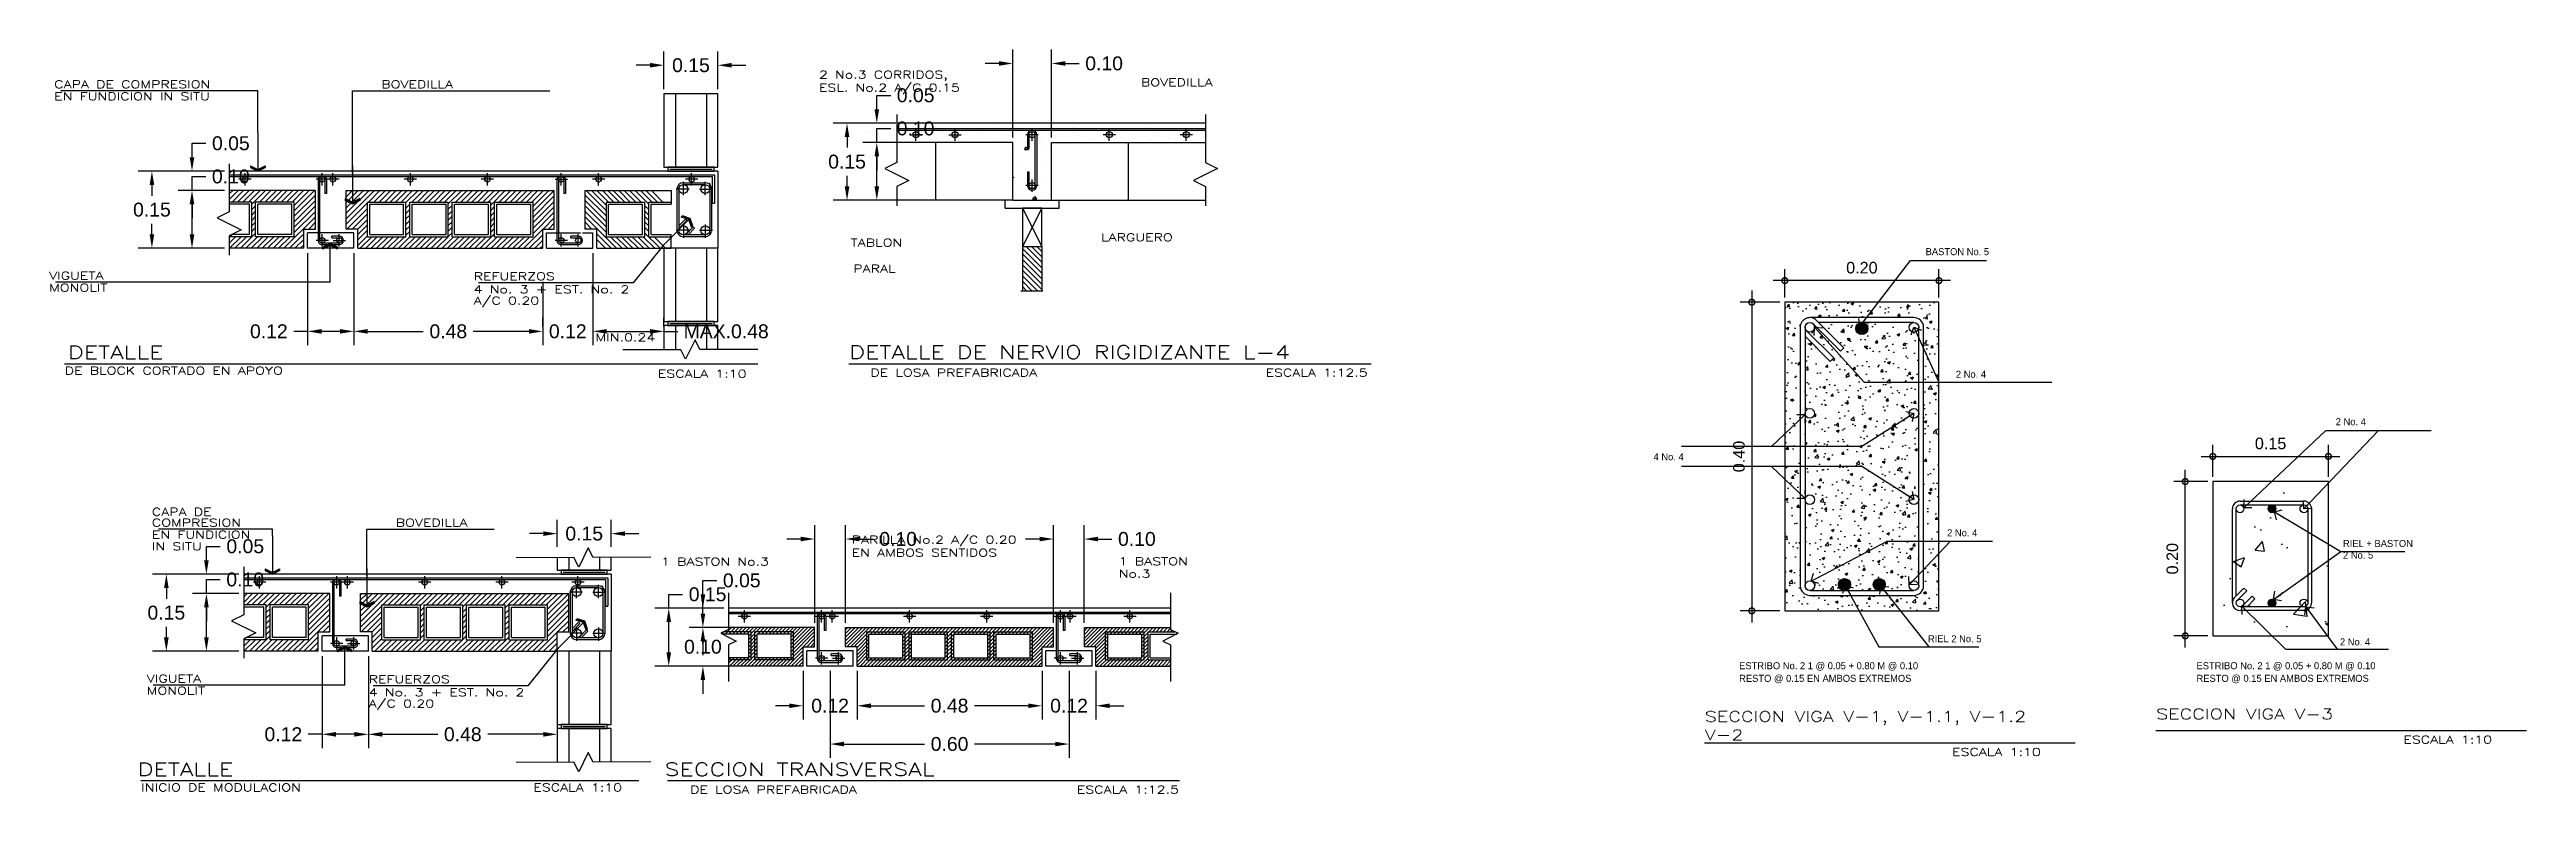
# Model space of a CAD drawing. Header units: inches. Extents: x -370 to 18, y -197 to 199.
# Drawn here: x -243.85 to -211.72, y 4.38 to 14.02 of the extents above; entities that cross this region are included whole.
import ezdxf
from ezdxf.enums import TextEntityAlignment as Align

# ---------------------------------------------------------------- set-up
doc = ezdxf.new("R2010")
doc.units = ezdxf.units.IN
doc.header["$MEASUREMENT"] = 0
doc.header["$PDMODE"] = 34
doc.header["$PDSIZE"] = 0.2
doc.linetypes.add('DASHED2', pattern=[0.375, 0.25, -0.125])
for name, color, linetype in [('ANNOBJ', 2, 'Continuous'), ('BLOCK', 2, 'Continuous'), ('CAJETIN', 5, 'DASHED2'), ('COTAS', 1, 'Continuous'), ('DE_DETALLES', 4, 'Continuous'), ('DETALLE', 1, 'Continuous'), ('DETALLE1', 1, 'Continuous'), ('DETALLE2', 1, 'Continuous'), ('E_HATCH', 8, 'Continuous'), ('EJES', 7, 'Continuous'), ('FLECHAS', 1, 'Continuous'), ('HIERRO', 4, 'Continuous'), ('NOTAS', 4, 'Continuous'), ('REFUERZO', 5, 'Continuous'), ('ROTULACION', 2, 'Continuous'), ('ROTULADO', 4, 'Continuous'), ('SECTION', 5, 'Continuous'), ('SISA', 2, 'Continuous'), ('TEXTO', 2, 'Continuous'), ('Textos', 2, 'Continuous'), ('XFINE', 1, 'Continuous')]:
    doc.layers.add(name, color=color, linetype=linetype)
doc.styles.add('ARIAL', font='arial.ttf', dxfattribs={"height": 0.14})
doc.styles.add('HAND', font='ROMANS.shx', dxfattribs={"width": 1.35})
doc.styles.add('ROMANS', font='romans.shx', dxfattribs={"width": 1.35})
doc.styles.get("Standard").update_dxf_attribs({"font": 'arial.ttf'})
doc.dimstyles.new('E100', dxfattribs={"dimtxt": 0.15, "dimasz": 0.15, "dimexe": 0.15, "dimexo": 0.0625, "dimgap": 0.09, "dimtad": 1, "dimzin": 0, "dimdsep": 46, "dimtxsty": 'Standard', "dimblk": 'DOTSMALL', "dimcen": 0.09, "dimdle": 0.15, "dimclrd": 1, "dimclre": 1, "dimclrt": 2, "dimazin": 0, "dimtfac": 1, "dimtofl": 0, "dimtmove": 1, "dimatfit": 1, "dimldrblk": 'OPEN90', "dimfxl": 1, "dimtolj": 1, "dimtzin": 0, "dimarcsym": 0})
doc.dimstyles.get("Standard").update_dxf_attribs({"dimtxt": 0.18, "dimasz": 0.18, "dimexe": 0.18, "dimexo": 0.0625, "dimgap": 0.09, "dimtad": 0, "dimtih": 1, "dimtoh": 1, "dimdec": 4, "dimzin": 0, "dimdsep": 46, "dimtxsty": 'Standard', "dimcen": 0.09, "dimadec": 0, "dimazin": 0, "dimtfac": 1, "dimtdec": 4, "dimtofl": 0, "dimtmove": 0, "dimatfit": 3, "dimfxl": 1, "dimtolj": 1, "dimtzin": 0, "dimarcsym": 0})
pattern_1 = [(45, (-249.736566, 36.052147), (-0.023567975, 0.023567975), [])]
pattern_2 = [(50, (-2561.0239, -735.21233), (0.35863009, -0.031376067), [0.0375, -0.4125]), (355, (-2561.0239, -735.21233), (-0.069375667, 0.376096067), [0.03, -0.33]), (100.451444, (-2560.994, -735.21494), (0.289254423, 0.344719995), [0.031870096, -0.350571056]), (46.1842, (-2561.0239, -735.11233), (0.533620665, -0.08275964), [0.05625, -0.61875]), (96.635635, (-2560.9794, -735.1192), (0.46733097, 0.4870593), [0.04780517, -0.52585688]), (351.184164, (-2561.0239, -735.1123), (0.46733097, 0.4870593), [0.045, -0.495]), (21, (-2560.9739, -735.13733), (0.298453526, -0.201309445), [0.0375, -0.4125]), (326, (-2560.9739, -735.13733), (0.121657666, 0.36257502), [0.03, -0.33]), (71.451445, (-2560.949, -735.1541), (0.42011119, 0.161265576), [0.031870095, -0.350571056]), (37.5, (-2561.02389, -735.21233), (0.0060799277, 0.166446927), [0, -0.326, 0, -0.335, 0, -0.33125]), (7.5, (-2561.02389, -735.21233), (0.131534769, 0.197205856), [0, -0.191, 0, -0.3185, 0, -0.12625]), (327.5, (-2561.13539, -735.21233), (0.266911218, -0.011277436), [0, -0.125, 0, -0.39, 0, -0.5175]), (317.5, (-2561.18539, -735.21233), (0.291593085, 0.050052491), [0, -0.1625, 0, -0.259, 0, -0.3675])]

msp = doc.modelspace()

# ---------------------------------------------------------------- texts
at = {"layer": 'CAJETIN', "color": 2, "char_height": 0.0908215, "width": 5.6819775, "attachment_point": 1, "style": 'ARIAL'}
for s, insert in [('{\\fBankGothic Lt BT|b0|i0|c0|p34;BASTON No. 5 }', (-219.51155, 11.44242)), ('{\\fBankGothic Lt BT|b0|i0|c0|p34;2 No. 4 }', (-219.11862, 9.85375)), ('{\\fBankGothic Lt BT|b0|i0|c0|p34;2 No. 4 }', (-214.19077, 9.23872)), ('{\\fBankGothic Lt BT|b0|i0|c0|p34;4 No. 4 }', (-223.04117, 8.78357)), ('{\\fBankGothic Lt BT|b0|i0|c0|p34; 2 No. 4 }', (-219.26617, 7.79862)), ('{\\fBankGothic Lt BT|b0|i0|c0|p34;RIEL + BASTON\\P2 No. 5 }', (-214.09666, 7.66072)), ('{\\fBankGothic Lt BT|b0|i0|c0|p34;RIEL 2 No. 5 }', (-219.4818, 6.42574)), ('{\\fBankGothic Lt BT|b0|i0|c0|p34;2 No. 4 }', (-214.13625, 6.38486)), ('{\\fBankGothic Lt BT|b0|i0|c0|p34;ESTRIBO No. 2 1 @ 0.05 + 0.80 M @ 0.10 }', (-221.93114, 6.07646)), ('{\\fBankGothic Lt BT|b0|i0|c0|p34;RESTO @ 0.15 EN AMBOS EXTREMOS}', (-221.93114, 5.91298)), ('{\\fBankGothic Lt BT|b0|i0|c0|p34;ESTRIBO No. 2 1 @ 0.05 + 0.80 M @ 0.10 }', (-215.99732, 6.07646)), ('{\\fBankGothic Lt BT|b0|i0|c0|p34;RESTO @ 0.15 EN AMBOS EXTREMOS}', (-215.99732, 5.91298))]:
    msp.add_mtext(s, dxfattribs=dict(at, insert=insert))
at = {"layer": 'NOTAS', "color": 2, "style": 'ROMANS', "width": 1.35}
for s, height, p in [('2 No.3 CORRIDOS,', 0.0999904, (-233.86893, 13.64169)), ('ESL. No.2 A/C 0.15', 0.0999904, (-233.86893, 13.47265)), ('LARGUERO', 0.09999, (-230.20977, 11.53236)), ('TABLON', 0.09999, (-233.45798, 11.46472)), ('PARAL', 0.09999, (-233.42347, 11.12834)), ('PARILLA No.2 A/C 0.20', 0.0999904, (-233.44419, 7.61405)), ('1 BASTON No.3', 0.0999904, (-235.91706, 7.33068)), ('EN AMBOS SENTIDOS', 0.0999904, (-233.44419, 7.44501)), ('1 BASTON', 0.09999, (-229.97955, 7.33457)), ('No.3', 0.09999, (-229.97955, 7.17257))]:
    msp.add_text(s, height=height, dxfattribs=at).set_placement(p)
at = {"layer": 'NOTAS', "style": 'ROMANS', "width": 1.35}
for s, p in [('DE LOSA PREFABRICADA', (-231.03815, 9.77881)), ('ESCALA 1:12.5', (-226.74977, 9.77881)), ('ESCALA 1:10', (-218.01729, 4.8634)), ('ESCALA 1:10', (-212.16255, 5.02389)), ('DE LOSA PREFABRICADA', (-233.37657, 4.37628)), ('ESCALA 1:12.5', (-229.19844, 4.37628))]:
    msp.add_text(s, height=0.0999904, dxfattribs=at).set_placement(p, align=Align.RIGHT)
at = {"layer": 'ROTULACION', "style": 'ROMANS', "width": 1.35}
msp.add_text('BOVEDILLA', height=0.09999, dxfattribs=at).set_placement((-229.69143, 13.53995))
at = {"layer": 'ROTULADO', "color": 6, "style": 'HAND', "width": 1.35}
for s, height, p in [('DETALLE', 0.168692, (-243.61169, 10.00791)), ('DETALLE DE NERVIO RIGIDIZANTE L-4', 0.1686915, (-233.47599, 10.01016)), ('SECCION VIGA V-3', 0.1349532, (-216.52085, 5.33779)), ('V-2', 0.134953, (-222.37559, 5.06692)), ('SECCION VIGA V-1, V-1.1, V-1.2', 0.1349532, (-222.37559, 5.30552)), ('DETALLE', 0.168692, (-242.70719, 4.60355)), ('SECCION TRANSVERSAL', 0.1686915, (-235.8731, 4.60355))]:
    msp.add_text(s, height=height, dxfattribs=at).set_placement(p)
at = {"layer": 'TEXTO', "color": 4, "linetype": 'Continuous', "style": 'HAND', "width": 1.35}
for s, p in [('CAPA DE COMPRESION', (-243.78962, 13.51609)), ('BOVEDILLA', (-239.54636, 13.51609)), ('VIGUETA', (-243.85607, 11.03675)), ('4 No. 3 + EST. No. 2', (-238.34811, 10.85866)), ('A/C 0.20', (-238.34811, 10.71283)), ('DE BLOCK CORTADO EN APOYO', (-243.65308, 9.80566)), ('CAPA DE', (-242.52275, 7.97542)), ('COMPRESION', (-242.52275, 7.83611)), ('BOVEDILLA', (-239.35896, 7.83611)), ('VIGUETA', (-242.58921, 5.81452)), ('A/C 0.20', (-239.71017, 5.4906)), ('4 No. 3 + EST. No. 2', (-239.71017, 5.63643)), ('INICIO DE MODULACION', (-242.66127, 4.40312)), ('ESCALA 1:10', (-237.5737, 4.40312))]:
    msp.add_text(s, height=0.1, dxfattribs=at).set_placement(p)
at = {"layer": 'TEXTO', "color": 2, "linetype": 'Continuous', "style": 'HAND', "width": 1.35}
for s, p in [('EN FUNDICION IN SITU', (-243.78962, 13.36047)), ('MONOLIT', (-243.85607, 10.88114)), ('REFUERZOS', (-238.34811, 11.02856)), ('MIN.0.24', (-236.76728, 10.23613)), ('EN FUNDICION', (-242.52275, 7.68049)), ('IN SITU', (-242.52275, 7.52725)), ('REFUERZOS', (-239.71017, 5.80633)), ('MONOLIT', (-242.58921, 5.6589))]:
    msp.add_text(s, height=0.1, dxfattribs=at).set_placement(p)
at = {"layer": 'TEXTO', "color": 4, "style": 'ROMANS', "width": 1.35}
msp.add_text('ESCALA 1:10', height=0.0999653, dxfattribs=at).set_placement((-235.95842, 9.76505))

# ---------------------------------------------------------------- blocks, each defined once
blk = doc.blocks.new('*D538')
at = {"layer": 'COTAS', "color": 0, "lineweight": -2, "transparency": 16777216}
for p, q in [((-237.444, 7.743), (-237.624, 7.743)), ((-237.264, 7.573), (-237.264, 7.923)), ((-236.564, 7.573), (-236.564, 7.923)), ((-236.384, 7.743), (-236.204, 7.743))]:
    blk.add_line(p, q, dxfattribs=at)
at = {"layer": 'COTAS', "color": 0, "transparency": 16777216}
for points in [[(-237.444, 7.773), (-237.444, 7.713), (-237.264, 7.743)], [(-236.384, 7.773), (-236.384, 7.713), (-236.564, 7.743)]]:
    blk.add_solid(points, dxfattribs=at)
at = {"layer": 'DEFPOINTS', "color": 0, "transparency": 16777216}
for p in [(-236.564, 7.743), (-237.264, 7.511), (-236.564, 7.511)]:
    blk.add_point(p, dxfattribs=at)
at = {"layer": 'COTAS', "color": 0, "transparency": 16777216, "insert": (-236.914, 7.743), "char_height": 0.18, "attachment_point": 5}
blk.add_mtext('\\A1;0.15', dxfattribs=at)
blk = doc.blocks.new('*D542')
at = {"layer": 'COTAS', "color": 0, "lineweight": -2, "transparency": 16777216}
for p, q in [((-240.314, 6.156), (-240.314, 4.962)), ((-239.714, 6.156), (-239.714, 4.962)), ((-240.314, 5.142), (-240.494, 5.142)), ((-239.894, 5.142), (-240.134, 5.142))]:
    blk.add_line(p, q, dxfattribs=at)
at = {"layer": 'COTAS', "color": 0, "transparency": 16777216}
for points in [[(-240.134, 5.172), (-240.134, 5.112), (-240.314, 5.142)], [(-239.894, 5.172), (-239.894, 5.112), (-239.714, 5.142)]]:
    blk.add_solid(points, dxfattribs=at)
at = {"layer": 'DEFPOINTS', "color": 0, "transparency": 16777216}
for p in [(-240.314, 6.218), (-239.714, 6.218), (-240.314, 5.142)]:
    blk.add_point(p, dxfattribs=at)
at = {"layer": 'COTAS', "color": 0, "transparency": 16777216, "insert": (-240.817, 5.142), "char_height": 0.18, "attachment_point": 5}
blk.add_mtext('\\A1;0.12', dxfattribs=at)
blk = doc.blocks.new('*D543')
at = {"layer": 'COTAS', "color": 0, "lineweight": -2, "transparency": 16777216}
for p, q in [((-241.815, 7.398), (-241.815, 7.578)), ((-241.815, 7.578), (-241.635, 7.578)), ((-241.394, 7.218), (-241.995, 7.218)), ((-241.394, 6.968), (-241.995, 6.968)), ((-241.815, 6.788), (-241.815, 6.608))]:
    blk.add_line(p, q, dxfattribs=at)
at = {"layer": 'COTAS', "color": 0, "transparency": 16777216}
for points in [[(-241.845, 7.398), (-241.785, 7.398), (-241.815, 7.218)], [(-241.845, 6.788), (-241.785, 6.788), (-241.815, 6.968)]]:
    blk.add_solid(points, dxfattribs=at)
at = {"layer": 'DEFPOINTS', "color": 0, "transparency": 16777216}
for p in [(-241.815, 7.218), (-241.331, 7.218), (-241.331, 6.968)]:
    blk.add_point(p, dxfattribs=at)
at = {"layer": 'COTAS', "color": 0, "transparency": 16777216, "insert": (-241.311, 7.578), "char_height": 0.18, "attachment_point": 5}
blk.add_mtext('\\A1;0.05', dxfattribs=at)
blk = doc.blocks.new('*D544')
at = {"layer": 'COTAS', "color": 0, "lineweight": -2, "transparency": 16777216}
for p, q in [((-241.878, 7.218), (-242.515, 7.218)), ((-242.335, 7.038), (-242.335, 6.9)), ((-242.335, 6.398), (-242.335, 6.536)), ((-241.878, 6.218), (-242.515, 6.218))]:
    blk.add_line(p, q, dxfattribs=at)
at = {"layer": 'COTAS', "color": 0, "transparency": 16777216}
for points in [[(-242.365, 7.038), (-242.305, 7.038), (-242.335, 7.218)], [(-242.365, 6.398), (-242.305, 6.398), (-242.335, 6.218)]]:
    blk.add_solid(points, dxfattribs=at)
at = {"layer": 'DEFPOINTS', "color": 0, "transparency": 16777216}
for p in [(-242.335, 7.218), (-241.815, 7.218), (-241.815, 6.218)]:
    blk.add_point(p, dxfattribs=at)
at = {"layer": 'COTAS', "color": 0, "transparency": 16777216, "insert": (-242.335, 6.718), "char_height": 0.18, "attachment_point": 5}
blk.add_mtext('\\A1;0.15', dxfattribs=at)
blk = doc.blocks.new('*D545')
at = {"layer": 'COTAS', "color": 0, "lineweight": -2, "transparency": 16777216}
for p, q in [((-241.815, 6.968), (-241.815, 7.148)), ((-241.815, 7.148), (-241.635, 7.148)), ((-241.394, 6.968), (-241.995, 6.968)), ((-241.815, 6.398), (-241.815, 6.788)), ((-241.394, 6.218), (-241.995, 6.218))]:
    blk.add_line(p, q, dxfattribs=at)
at = {"layer": 'COTAS', "color": 0, "transparency": 16777216}
for points in [[(-241.845, 6.788), (-241.785, 6.788), (-241.815, 6.968)], [(-241.845, 6.398), (-241.785, 6.398), (-241.815, 6.218)]]:
    blk.add_solid(points, dxfattribs=at)
at = {"layer": 'DEFPOINTS', "color": 0, "transparency": 16777216}
for p in [(-241.815, 6.968), (-241.331, 6.968), (-241.331, 6.218)]:
    blk.add_point(p, dxfattribs=at)
at = {"layer": 'COTAS', "color": 0, "transparency": 16777216, "insert": (-241.312, 7.148), "char_height": 0.18, "attachment_point": 5}
blk.add_mtext('\\A1;0.10', dxfattribs=at)
blk = doc.blocks.new('ZA_ARRW0')
for p, q in [((-1, 0), (0, 0)), ((-0.144, 0.188), (-0.05, 0)), ((-0.144, 0.188), (-0.097, 0.188)), ((-0.05, 0), (-0.144, -0.188)), ((-0.097, 0.188), (-0.003, 0)), ((-0.003, 0), (-0.097, -0.188)), ((-0.144, -0.188), (-0.097, -0.188))]:
    blk.add_line(p, q)
for points in [[(-0.144, 0.188), (-0.05, 0), (-0.097, 0.188), (-0.003, 0)], [(-0.144, -0.188), (-0.05, 0), (-0.097, -0.188), (-0.003, 0)]]:
    blk.add_solid(points)
blk = doc.blocks.new('*X536')
at = {"color": 0}
for p, q in [((81.1118, 28.291), (81.1852, 28.3643)), ((81.1118, 28.3051), (81.171, 28.3643)), ((81.1118, 28.3192), (81.1569, 28.3643)), ((81.1118, 28.3334), (81.1428, 28.3643)), ((81.1118, 28.3475), (81.1286, 28.3643)), ((81.1118, 28.3617), (81.1145, 28.3643)), ((81.1693, 28.3343), (81.1993, 28.3643)), ((81.1835, 28.3343), (81.2135, 28.3643)), ((81.1976, 28.3343), (81.2276, 28.3643)), ((81.2118, 28.3343), (81.2418, 28.3643)), ((81.2259, 28.3343), (81.2559, 28.3643)), ((81.24, 28.3343), (81.27, 28.3643)), ((81.2542, 28.3343), (81.2842, 28.3643)), ((81.2668, 28.3328), (81.2983, 28.3643)), ((81.2825, 28.3343), (81.3125, 28.3643)), ((81.2966, 28.3343), (81.3266, 28.3643)), ((81.3107, 28.3343), (81.3407, 28.3643)), ((81.3249, 28.3343), (81.3549, 28.3643)), ((81.339, 28.3343), (81.369, 28.3643)), ((81.3532, 28.3343), (81.3832, 28.3643)), ((81.3673, 28.3343), (81.3973, 28.3643)), ((81.3768, 28.3297), (81.4115, 28.3643)), ((81.3956, 28.3343), (81.4256, 28.3643)), ((81.4097, 28.3343), (81.4397, 28.3643)), ((81.4239, 28.3343), (81.4539, 28.3643)), ((81.438, 28.3343), (81.468, 28.3643)), ((81.4522, 28.3343), (81.4822, 28.3643)), ((81.4663, 28.3343), (81.4963, 28.3643)), ((81.4805, 28.3343), (81.5105, 28.3643)), ((81.4868, 28.3265), (81.5246, 28.3643)), ((81.5087, 28.3343), (81.5387, 28.3643)), ((81.5229, 28.3343), (81.5529, 28.3643)), ((81.537, 28.3343), (81.567, 28.3643)), ((81.5512, 28.3343), (81.5812, 28.3643)), ((81.5653, 28.3343), (81.5953, 28.3643)), ((81.5794, 28.3343), (81.6094, 28.3643)), ((81.5936, 28.3343), (81.6236, 28.3643)), ((81.5968, 28.3234), (81.6377, 28.3643)), ((81.5968, 28.3093), (81.6518, 28.3643)), ((81.5968, 28.2951), (81.6518, 28.3501)), ((81.1118, 28.2768), (81.1668, 28.3318)), ((81.1135, 28.2643), (81.1668, 28.3177)), ((81.1276, 28.2643), (81.1668, 28.3035)), ((81.1418, 28.2643), (81.1668, 28.2894)), ((81.2668, 28.3187), (81.2768, 28.3287)), ((81.2668, 28.3045), (81.2768, 28.3145)), ((81.2668, 28.2904), (81.2768, 28.3004)), ((81.2668, 28.2762), (81.2768, 28.2862)), ((81.3768, 28.3155), (81.3868, 28.3255)), ((81.3768, 28.3014), (81.3868, 28.3114)), ((81.3768, 28.2873), (81.3868, 28.2973)), ((81.3768, 28.2731), (81.3868, 28.2831)), ((81.4868, 28.3124), (81.4968, 28.3224)), ((81.4868, 28.2983), (81.4968, 28.3083)), ((81.4868, 28.2841), (81.4968, 28.2941)), ((81.4868, 28.27), (81.4968, 28.28)), ((81.5968, 28.281), (81.6518, 28.336)), ((81.5968, 28.2668), (81.6518, 28.3218)), ((81.5968, 28.2527), (81.6518, 28.3077)), ((81.6226, 28.2643), (81.6518, 28.2936)), ((81.6367, 28.2643), (81.6518, 28.2794)), ((81.1418, 28.2502), (81.1668, 28.2752)), ((81.1418, 28.2361), (81.1668, 28.2611)), ((81.1418, 28.222), (81.1668, 28.247)), ((81.1483, 28.2143), (81.1783, 28.2443)), ((81.1625, 28.2143), (81.1925, 28.2443)), ((81.1766, 28.2143), (81.2066, 28.2443)), ((81.1907, 28.2143), (81.2207, 28.2443)), ((81.2049, 28.2143), (81.2349, 28.2443)), ((81.219, 28.2143), (81.249, 28.2443)), ((81.2332, 28.2143), (81.2632, 28.2443)), ((81.2473, 28.2143), (81.2773, 28.2443)), ((81.2615, 28.2143), (81.2915, 28.2443)), ((81.2668, 28.2621), (81.2768, 28.2721)), ((81.2668, 28.248), (81.2768, 28.258)), ((81.2756, 28.2143), (81.3056, 28.2443)), ((81.2897, 28.2143), (81.3197, 28.2443)), ((81.3039, 28.2143), (81.3339, 28.2443)), ((81.318, 28.2143), (81.348, 28.2443)), ((81.3322, 28.2143), (81.3622, 28.2443)), ((81.3463, 28.2143), (81.3763, 28.2443)), ((81.3605, 28.2143), (81.3905, 28.2443)), ((81.3746, 28.2143), (81.4046, 28.2443)), ((81.3768, 28.259), (81.3868, 28.269)), ((81.3768, 28.2448), (81.3868, 28.2548)), ((81.3887, 28.2143), (81.4187, 28.2443)), ((81.4029, 28.2143), (81.4329, 28.2443)), ((81.417, 28.2143), (81.447, 28.2443)), ((81.4312, 28.2143), (81.4612, 28.2443)), ((81.4453, 28.2143), (81.4753, 28.2443)), ((81.4594, 28.2143), (81.4968, 28.2517)), ((81.4736, 28.2143), (81.5036, 28.2443)), ((81.4868, 28.2558), (81.4968, 28.2658)), ((81.4877, 28.2143), (81.5177, 28.2443)), ((81.5019, 28.2143), (81.5319, 28.2443)), ((81.516, 28.2143), (81.546, 28.2443)), ((81.5302, 28.2143), (81.5602, 28.2443)), ((81.5443, 28.2143), (81.5743, 28.2443)), ((81.5584, 28.2143), (81.5884, 28.2443)), ((81.5726, 28.2143), (81.6218, 28.2636)), ((81.5867, 28.2143), (81.6218, 28.2494)), ((81.6009, 28.2143), (81.6218, 28.2353)), ((81.615, 28.2143), (81.6218, 28.2211)), ((81.6509, 28.2643), (81.6518, 28.2653))]:
    blk.add_line(p, q, dxfattribs=at)
blk = doc.blocks.new('*D546')
at = {"layer": 'COTAS', "color": 0, "lineweight": -2, "transparency": 16777216}
for p, q in [((-239.714, 6.156), (-239.714, 4.962)), ((-237.264, 5.783), (-237.264, 4.962)), ((-239.534, 5.142), (-238.813, 5.142)), ((-237.444, 5.142), (-238.165, 5.142))]:
    blk.add_line(p, q, dxfattribs=at)
at = {"layer": 'COTAS', "color": 0, "transparency": 16777216}
for points in [[(-239.534, 5.172), (-239.534, 5.112), (-239.714, 5.142)], [(-237.444, 5.172), (-237.444, 5.112), (-237.264, 5.142)]]:
    blk.add_solid(points, dxfattribs=at)
at = {"layer": 'DEFPOINTS', "color": 0, "transparency": 16777216}
for p in [(-239.714, 6.218), (-237.264, 5.845), (-239.714, 5.142)]:
    blk.add_point(p, dxfattribs=at)
at = {"layer": 'COTAS', "color": 0, "transparency": 16777216, "insert": (-238.489, 5.142), "char_height": 0.18, "attachment_point": 5}
blk.add_mtext('\\A1;0.48', dxfattribs=at)
blk = doc.blocks.new('*X535')
at = {"color": 0}
for p, q in [((93.32, 124.14), (93.32, 124.14)), ((93.62, 124.06), (93.62, 124.06)), ((94.02, 124.2), (94.02, 124.2)), ((94.26, 124.1), (94.26, 124.1)), ((94.66, 124.26), (94.66, 124.26)), ((95.32, 124.14), (95.32, 124.14)), ((95.62, 124.06), (95.62, 124.06)), ((96.02, 124.2), (96.02, 124.2)), ((96.26, 124.1), (96.26, 124.1)), ((96.66, 124.26), (96.66, 124.26)), ((97.32, 124.14), (97.32, 124.14)), ((97.62, 124.06), (97.62, 124.06)), ((98.02, 124.2), (98.02, 124.2)), ((98.26, 124.1), (98.26, 124.1)), ((98.66, 124.26), (98.66, 124.26)), ((99.32, 124.14), (99.32, 124.14)), ((99.62, 124.06), (99.62, 124.06)), ((100.02, 124.2), (100.02, 124.2)), ((100.26, 124.1), (100.26, 124.1)), ((100.66, 124.26), (100.66, 124.26)), ((101.32, 124.14), (101.32, 124.14)), ((101.62, 124.06), (101.62, 124.06)), ((102.02, 124.2), (102.02, 124.2)), ((93.84, 123.9), (93.84, 123.9)), ((94.7, 123.9), (94.7, 123.9)), ((94.84, 124.04), (94.84, 124.04)), ((95.14, 123.98), (95.14, 123.98)), ((95.84, 123.9), (95.84, 123.9)), ((96.7, 123.9), (96.7, 123.9)), ((96.84, 124.04), (96.84, 124.04)), ((97.14, 123.98), (97.14, 123.98)), ((97.16, 123.64), (97.16, 123.64)), ((97.44, 123.74), (97.42, 123.68)), ((97.42, 123.68), (97.52, 123.68)), ((97.52, 123.68), (97.44, 123.74)), ((97.76, 123.48), (97.76, 123.48)), ((97.84, 123.9), (97.84, 123.9)), ((97.98, 123.66), (97.98, 123.66)), ((98.08, 123.82), (98.08, 123.82)), ((98.7, 123.9), (98.7, 123.9)), ((98.84, 124.04), (98.84, 124.04)), ((99.14, 123.98), (99.14, 123.98)), ((99.84, 123.9), (99.84, 123.9)), ((100.7, 123.9), (100.7, 123.9)), ((100.84, 124.04), (100.84, 124.04)), ((101.14, 123.98), (101.14, 123.98)), ((101.84, 123.9), (101.84, 123.9)), ((97.114, 122.97), (97.14, 122.96)), ((97.14, 122.96), (97.114, 122.941)), ((97.36, 123.28), (97.36, 123.28)), ((97.52, 123.04), (97.52, 123.04)), ((97.86, 122.88), (97.86, 122.88)), ((97.9, 123.28), (97.9, 123.28)), ((97.32, 122.68), (97.32, 122.68)), ((97.68, 122.46), (97.62, 122.4)), ((97.62, 122.4), (97.74, 122.4)), ((97.74, 122.4), (97.68, 122.46)), ((97.92, 122.58), (97.92, 122.58))]:
    blk.add_line(p, q, dxfattribs=at)
blk = doc.blocks.new('*D548')
at = {"layer": 'COTAS', "color": 0, "lineweight": -2, "transparency": 16777216}
for p, q in [((-236.802, 11.378), (-236.802, 10.184)), ((-237.632, 10.364), (-237.812, 10.364)), ((-237.452, 10.427), (-237.452, 10.544)), ((-236.622, 10.364), (-236.442, 10.364))]:
    blk.add_line(p, q, dxfattribs=at)
at = {"layer": 'COTAS', "color": 0, "transparency": 16777216}
for points in [[(-237.632, 10.394), (-237.632, 10.334), (-237.452, 10.364)], [(-236.622, 10.394), (-236.622, 10.334), (-236.802, 10.364)]]:
    blk.add_solid(points, dxfattribs=at)
at = {"layer": 'DEFPOINTS', "color": 0, "transparency": 16777216}
for p in [(-236.802, 11.441), (-237.452, 10.364), (-236.802, 10.364)]:
    blk.add_point(p, dxfattribs=at)
at = {"layer": 'COTAS', "color": 0, "transparency": 16777216, "insert": (-237.127, 10.364), "char_height": 0.18, "attachment_point": 5}
blk.add_mtext('\\A1;0.12', dxfattribs=at)
blk = doc.blocks.new('*D549')
at = {"layer": 'COTAS', "color": 0, "lineweight": -2, "transparency": 16777216}
for p, q in [((-233.724, 5.963), (-233.724, 4.836)), ((-230.624, 5.963), (-230.624, 4.836)), ((-233.544, 5.016), (-232.498, 5.016)), ((-230.804, 5.016), (-231.851, 5.016))]:
    blk.add_line(p, q, dxfattribs=at)
at = {"layer": 'COTAS', "color": 0, "transparency": 16777216}
for points in [[(-233.544, 5.046), (-233.544, 4.986), (-233.724, 5.016)], [(-230.804, 5.046), (-230.804, 4.986), (-230.624, 5.016)]]:
    blk.add_solid(points, dxfattribs=at)
at = {"layer": 'DEFPOINTS', "color": 0, "transparency": 16777216}
for p in [(-233.724, 6.026), (-230.624, 6.026), (-230.624, 5.016)]:
    blk.add_point(p, dxfattribs=at)
at = {"layer": 'COTAS', "color": 0, "transparency": 16777216, "insert": (-232.174, 5.016), "char_height": 0.18, "attachment_point": 5}
blk.add_mtext('\\A1;0.60', dxfattribs=at)
blk = doc.blocks.new('*D550')
at = {"layer": 'COTAS', "color": 0, "lineweight": -2, "transparency": 16777216}
for p, q in [((-233.374, 5.913), (-233.374, 5.332)), ((-230.974, 5.913), (-230.974, 5.332)), ((-233.194, 5.512), (-232.498, 5.512)), ((-231.154, 5.512), (-231.85, 5.512))]:
    blk.add_line(p, q, dxfattribs=at)
at = {"layer": 'COTAS', "color": 0, "transparency": 16777216}
for points in [[(-233.194, 5.542), (-233.194, 5.482), (-233.374, 5.512)], [(-231.154, 5.542), (-231.154, 5.482), (-230.974, 5.512)]]:
    blk.add_solid(points, dxfattribs=at)
at = {"layer": 'DEFPOINTS', "color": 0, "transparency": 16777216}
for p in [(-233.374, 5.976), (-230.974, 5.976), (-230.974, 5.512)]:
    blk.add_point(p, dxfattribs=at)
at = {"layer": 'COTAS', "color": 0, "transparency": 16777216, "insert": (-232.174, 5.512), "char_height": 0.18, "attachment_point": 5}
blk.add_mtext('\\A1;0.48', dxfattribs=at)
blk = doc.blocks.new('*D551')
at = {"layer": 'COTAS', "color": 0, "lineweight": -2, "transparency": 16777216}
for p, q in [((-235.374, 6.956), (-235.374, 7.136)), ((-235.374, 7.136), (-235.194, 7.136)), ((-235.104, 6.776), (-235.554, 6.776)), ((-234.988, 6.526), (-235.554, 6.526)), ((-235.374, 6.346), (-235.374, 6.166))]:
    blk.add_line(p, q, dxfattribs=at)
at = {"layer": 'COTAS', "color": 0, "transparency": 16777216}
for points in [[(-235.404, 6.956), (-235.344, 6.956), (-235.374, 6.776)], [(-235.404, 6.346), (-235.344, 6.346), (-235.374, 6.526)]]:
    blk.add_solid(points, dxfattribs=at)
at = {"layer": 'DEFPOINTS', "color": 0, "transparency": 16777216}
for p in [(-235.374, 6.776), (-235.041, 6.776), (-234.925, 6.526)]:
    blk.add_point(p, dxfattribs=at)
at = {"layer": 'COTAS', "color": 0, "transparency": 16777216, "insert": (-234.87, 7.136), "char_height": 0.18, "attachment_point": 5}
blk.add_mtext('\\A1;0.05', dxfattribs=at)
blk = doc.blocks.new('*D552')
at = {"layer": 'COTAS', "color": 0, "lineweight": -2, "transparency": 16777216}
for p, q in [((-235.374, 6.706), (-235.374, 6.886)), ((-234.988, 6.526), (-235.554, 6.526)), ((-235.03, 6.026), (-235.554, 6.026)), ((-235.374, 5.846), (-235.374, 5.666))]:
    blk.add_line(p, q, dxfattribs=at)
at = {"layer": 'COTAS', "color": 0, "transparency": 16777216}
for points in [[(-235.404, 6.706), (-235.344, 6.706), (-235.374, 6.526)], [(-235.404, 5.846), (-235.344, 5.846), (-235.374, 6.026)]]:
    blk.add_solid(points, dxfattribs=at)
at = {"layer": 'DEFPOINTS', "color": 0, "transparency": 16777216}
for p in [(-235.374, 6.526), (-234.925, 6.526), (-234.968, 6.026)]:
    blk.add_point(p, dxfattribs=at)
at = {"layer": 'COTAS', "color": 0, "transparency": 16777216, "insert": (-235.374, 6.276), "char_height": 0.18, "attachment_point": 5}
blk.add_mtext('\\A1;0.10', dxfattribs=at)
blk = doc.blocks.new('*D553')
at = {"layer": 'COTAS', "color": 0, "lineweight": -2, "transparency": 16777216}
for p, q in [((-242.065, 12.441), (-242.702, 12.441)), ((-242.522, 12.261), (-242.522, 12.122)), ((-242.522, 11.621), (-242.522, 11.759)), ((-242.065, 11.441), (-242.702, 11.441))]:
    blk.add_line(p, q, dxfattribs=at)
at = {"layer": 'COTAS', "color": 0, "transparency": 16777216}
for points in [[(-242.552, 12.261), (-242.492, 12.261), (-242.522, 12.441)], [(-242.552, 11.621), (-242.492, 11.621), (-242.522, 11.441)]]:
    blk.add_solid(points, dxfattribs=at)
at = {"layer": 'DEFPOINTS', "color": 0, "transparency": 16777216}
for p in [(-242.522, 12.441), (-242.002, 12.441), (-242.002, 11.441)]:
    blk.add_point(p, dxfattribs=at)
at = {"layer": 'COTAS', "color": 0, "transparency": 16777216, "insert": (-242.522, 11.941), "char_height": 0.18, "attachment_point": 5}
blk.add_mtext('\\A1;0.15', dxfattribs=at)
blk = doc.blocks.new('*D554')
at = {"layer": 'COTAS', "color": 0, "lineweight": -2, "transparency": 16777216}
for p, q in [((-235.437, 6.776), (-235.997, 6.776)), ((-235.817, 6.776), (-235.817, 6.956)), ((-235.817, 6.956), (-235.637, 6.956)), ((-235.817, 6.206), (-235.817, 6.596)), ((-235.437, 6.026), (-235.997, 6.026))]:
    blk.add_line(p, q, dxfattribs=at)
at = {"layer": 'COTAS', "color": 0, "transparency": 16777216}
for points in [[(-235.847, 6.596), (-235.787, 6.596), (-235.817, 6.776)], [(-235.847, 6.206), (-235.787, 6.206), (-235.817, 6.026)]]:
    blk.add_solid(points, dxfattribs=at)
at = {"layer": 'DEFPOINTS', "color": 0, "transparency": 16777216}
for p in [(-235.817, 6.776), (-235.374, 6.776), (-235.374, 6.026)]:
    blk.add_point(p, dxfattribs=at)
at = {"layer": 'COTAS', "color": 0, "transparency": 16777216, "insert": (-235.313, 6.956), "char_height": 0.18, "attachment_point": 5}
blk.add_mtext('\\A1;0.15', dxfattribs=at)
blk = doc.blocks.new('*D555')
at = {"layer": 'COTAS', "color": 0, "lineweight": -2, "transparency": 16777216}
for p, q in [((-234.074, 5.963), (-234.074, 5.332)), ((-233.374, 5.963), (-233.374, 5.332)), ((-234.254, 5.512), (-234.434, 5.512)), ((-233.194, 5.512), (-233.014, 5.512))]:
    blk.add_line(p, q, dxfattribs=at)
at = {"layer": 'COTAS', "color": 0, "transparency": 16777216}
for points in [[(-234.254, 5.542), (-234.254, 5.482), (-234.074, 5.512)], [(-233.194, 5.542), (-233.194, 5.482), (-233.374, 5.512)]]:
    blk.add_solid(points, dxfattribs=at)
at = {"layer": 'DEFPOINTS', "color": 0, "transparency": 16777216}
for p in [(-234.074, 6.026), (-233.374, 6.026), (-233.374, 5.512)]:
    blk.add_point(p, dxfattribs=at)
at = {"layer": 'COTAS', "color": 0, "transparency": 16777216, "insert": (-233.724, 5.512), "char_height": 0.18, "attachment_point": 5}
blk.add_mtext('\\A1;0.12', dxfattribs=at)
blk = doc.blocks.new('*D556')
at = {"layer": 'COTAS', "color": 0, "lineweight": -2, "transparency": 16777216}
for p, q in [((-242.002, 12.191), (-242.002, 12.371)), ((-242.002, 12.371), (-241.822, 12.371)), ((-241.581, 12.191), (-242.182, 12.191)), ((-242.002, 11.621), (-242.002, 12.011)), ((-241.581, 11.441), (-242.182, 11.441))]:
    blk.add_line(p, q, dxfattribs=at)
at = {"layer": 'COTAS', "color": 0, "transparency": 16777216}
for points in [[(-242.032, 12.011), (-241.972, 12.011), (-242.002, 12.191)], [(-242.032, 11.621), (-241.972, 11.621), (-242.002, 11.441)]]:
    blk.add_solid(points, dxfattribs=at)
at = {"layer": 'DEFPOINTS', "color": 0, "transparency": 16777216}
for p in [(-242.002, 12.191), (-241.519, 12.191), (-241.519, 11.441)]:
    blk.add_point(p, dxfattribs=at)
at = {"layer": 'COTAS', "color": 0, "transparency": 16777216, "insert": (-241.499, 12.371), "char_height": 0.18, "attachment_point": 5}
blk.add_mtext('\\A1;0.10', dxfattribs=at)
blk = doc.blocks.new('*D557')
at = {"layer": 'COTAS', "color": 0, "lineweight": -2, "transparency": 16777216}
for p, q in [((-242.002, 12.621), (-242.002, 12.801)), ((-242.002, 12.801), (-241.822, 12.801)), ((-241.581, 12.441), (-242.182, 12.441)), ((-241.581, 12.191), (-242.182, 12.191)), ((-242.002, 12.011), (-242.002, 11.831))]:
    blk.add_line(p, q, dxfattribs=at)
at = {"layer": 'COTAS', "color": 0, "transparency": 16777216}
for points in [[(-242.032, 12.621), (-241.972, 12.621), (-242.002, 12.441)], [(-242.032, 12.011), (-241.972, 12.011), (-242.002, 12.191)]]:
    blk.add_solid(points, dxfattribs=at)
at = {"layer": 'DEFPOINTS', "color": 0, "transparency": 16777216}
for p in [(-242.002, 12.441), (-241.519, 12.441), (-241.519, 12.191)]:
    blk.add_point(p, dxfattribs=at)
at = {"layer": 'COTAS', "color": 0, "transparency": 16777216, "insert": (-241.498, 12.801), "char_height": 0.18, "attachment_point": 5}
blk.add_mtext('\\A1;0.05', dxfattribs=at)
blk = doc.blocks.new('*D558')
at = {"layer": 'COTAS', "color": 0, "lineweight": -2, "transparency": 16777216}
for p, q in [((-233.924, 6.588), (-233.924, 7.853)), ((-233.524, 6.588), (-233.524, 7.853)), ((-234.104, 7.673), (-234.284, 7.673)), ((-233.344, 7.673), (-233.164, 7.673))]:
    blk.add_line(p, q, dxfattribs=at)
at = {"layer": 'COTAS', "color": 0, "transparency": 16777216}
for points in [[(-234.104, 7.703), (-234.104, 7.643), (-233.924, 7.673)], [(-233.344, 7.703), (-233.344, 7.643), (-233.524, 7.673)]]:
    blk.add_solid(points, dxfattribs=at)
at = {"layer": 'DEFPOINTS', "color": 0, "transparency": 16777216}
for p in [(-233.524, 7.673), (-233.924, 6.526), (-233.524, 6.526)]:
    blk.add_point(p, dxfattribs=at)
at = {"layer": 'COTAS', "color": 0, "transparency": 16777216, "insert": (-232.841, 7.673), "char_height": 0.18, "attachment_point": 5}
blk.add_mtext('\\A1;0.10', dxfattribs=at)
blk = doc.blocks.new('*D559')
at = {"layer": 'COTAS', "color": 0, "lineweight": -2, "transparency": 16777216}
for p, q in [((-239.902, 11.378), (-239.902, 10.184)), ((-237.452, 11.005), (-237.452, 10.184)), ((-239.722, 10.364), (-239.001, 10.364)), ((-237.632, 10.364), (-238.353, 10.364))]:
    blk.add_line(p, q, dxfattribs=at)
at = {"layer": 'COTAS', "color": 0, "transparency": 16777216}
for points in [[(-239.722, 10.394), (-239.722, 10.334), (-239.902, 10.364)], [(-237.632, 10.394), (-237.632, 10.334), (-237.452, 10.364)]]:
    blk.add_solid(points, dxfattribs=at)
at = {"layer": 'DEFPOINTS', "color": 0, "transparency": 16777216}
for p in [(-239.902, 11.441), (-237.452, 11.067), (-239.902, 10.364)]:
    blk.add_point(p, dxfattribs=at)
at = {"layer": 'COTAS', "color": 0, "transparency": 16777216, "insert": (-238.677, 10.364), "char_height": 0.18, "attachment_point": 5}
blk.add_mtext('\\A1;0.48', dxfattribs=at)
blk = doc.blocks.new('*D560')
at = {"layer": 'COTAS', "color": 0, "lineweight": -2, "transparency": 16777216}
for p, q in [((-240.502, 11.378), (-240.502, 10.184)), ((-239.902, 11.378), (-239.902, 10.184)), ((-240.502, 10.364), (-240.682, 10.364)), ((-240.082, 10.364), (-240.322, 10.364))]:
    blk.add_line(p, q, dxfattribs=at)
at = {"layer": 'COTAS', "color": 0, "transparency": 16777216}
for points in [[(-240.322, 10.394), (-240.322, 10.334), (-240.502, 10.364)], [(-240.082, 10.394), (-240.082, 10.334), (-239.902, 10.364)]]:
    blk.add_solid(points, dxfattribs=at)
at = {"layer": 'DEFPOINTS', "color": 0, "transparency": 16777216}
for p in [(-240.502, 11.441), (-239.902, 11.441), (-240.502, 10.364)]:
    blk.add_point(p, dxfattribs=at)
at = {"layer": 'COTAS', "color": 0, "transparency": 16777216, "insert": (-241.005, 10.364), "char_height": 0.18, "attachment_point": 5}
blk.add_mtext('\\A1;0.12', dxfattribs=at)
blk = doc.blocks.new('*D561')
at = {"layer": 'COTAS', "color": 0, "lineweight": -2, "transparency": 16777216}
for p, q in [((-230.827, 6.588), (-230.827, 7.853)), ((-230.427, 6.588), (-230.427, 7.853)), ((-231.007, 7.673), (-231.187, 7.673)), ((-230.247, 7.673), (-230.067, 7.673))]:
    blk.add_line(p, q, dxfattribs=at)
at = {"layer": 'COTAS', "color": 0, "transparency": 16777216}
for points in [[(-231.007, 7.703), (-231.007, 7.643), (-230.827, 7.673)], [(-230.247, 7.703), (-230.247, 7.643), (-230.427, 7.673)]]:
    blk.add_solid(points, dxfattribs=at)
at = {"layer": 'DEFPOINTS', "color": 0, "transparency": 16777216}
for p in [(-230.427, 7.673), (-230.827, 6.526), (-230.427, 6.526)]:
    blk.add_point(p, dxfattribs=at)
at = {"layer": 'COTAS', "color": 0, "transparency": 16777216, "insert": (-229.744, 7.673), "char_height": 0.18, "attachment_point": 5}
blk.add_mtext('\\A1;0.10', dxfattribs=at)
blk = doc.blocks.new('*D562')
at = {"layer": 'COTAS', "color": 0, "lineweight": -2, "transparency": 16777216}
for p, q in [((-230.974, 5.963), (-230.974, 5.332)), ((-230.275, 5.963), (-230.275, 5.332)), ((-231.154, 5.512), (-231.334, 5.512)), ((-230.095, 5.512), (-229.915, 5.512))]:
    blk.add_line(p, q, dxfattribs=at)
at = {"layer": 'COTAS', "color": 0, "transparency": 16777216}
for points in [[(-231.154, 5.542), (-231.154, 5.482), (-230.974, 5.512)], [(-230.095, 5.542), (-230.095, 5.482), (-230.275, 5.512)]]:
    blk.add_solid(points, dxfattribs=at)
at = {"layer": 'DEFPOINTS', "color": 0, "transparency": 16777216}
for p in [(-230.974, 6.026), (-230.275, 6.026), (-230.275, 5.512)]:
    blk.add_point(p, dxfattribs=at)
at = {"layer": 'COTAS', "color": 0, "transparency": 16777216, "insert": (-230.624, 5.512), "char_height": 0.18, "attachment_point": 5}
blk.add_mtext('\\A1;0.12', dxfattribs=at)
blk = doc.blocks.new('*D563')
at = {"layer": 'COTAS', "color": 0, "lineweight": -2, "transparency": 16777216}
for p, q in [((-235.879, 13.503), (-235.879, 13.993)), ((-235.179, 13.503), (-235.179, 13.993)), ((-236.059, 13.813), (-236.239, 13.813)), ((-234.999, 13.813), (-234.819, 13.813))]:
    blk.add_line(p, q, dxfattribs=at)
at = {"layer": 'COTAS', "color": 0, "transparency": 16777216}
for points in [[(-236.059, 13.843), (-236.059, 13.783), (-235.879, 13.813)], [(-234.999, 13.843), (-234.999, 13.783), (-235.179, 13.813)]]:
    blk.add_solid(points, dxfattribs=at)
at = {"layer": 'DEFPOINTS', "color": 0, "transparency": 16777216}
for p in [(-235.179, 13.813), (-235.879, 13.441), (-235.179, 13.441)]:
    blk.add_point(p, dxfattribs=at)
at = {"layer": 'COTAS', "color": 0, "transparency": 16777216, "insert": (-235.529, 13.813), "char_height": 0.18, "attachment_point": 5}
blk.add_mtext('\\A1;0.15', dxfattribs=at)
blk = doc.blocks.new('*D564')
at = {"layer": 'COTAS', "color": 0, "lineweight": -2, "transparency": 16777216}
for p, q in [((-236.802, 11.378), (-236.802, 10.184)), ((-236.622, 10.364), (-236.059, 10.364)), ((-235.879, 10.427), (-235.879, 10.544)), ((-235.879, 10.364), (-235.699, 10.364))]:
    blk.add_line(p, q, dxfattribs=at)
at = {"layer": 'COTAS', "color": 0, "transparency": 16777216}
for points in [[(-236.622, 10.394), (-236.622, 10.334), (-236.802, 10.364)], [(-236.059, 10.394), (-236.059, 10.334), (-235.879, 10.364)]]:
    blk.add_solid(points, dxfattribs=at)
at = {"layer": 'DEFPOINTS', "color": 0, "transparency": 16777216}
for p in [(-236.802, 11.441), (-235.879, 10.364), (-235.879, 10.364)]:
    blk.add_point(p, dxfattribs=at)
at = {"layer": 'COTAS', "color": 0, "transparency": 16777216, "insert": (-235.072, 10.364), "char_height": 0.18, "attachment_point": 5}
blk.add_mtext('\\A1;MAX.0.48', dxfattribs=at)
blk = doc.blocks.new('*D565')
at = {"layer": 'COTAS', "color": 0, "lineweight": -2, "transparency": 16777216}
for p, q in [((-233.118, 13.243), (-233.118, 13.423)), ((-233.118, 13.423), (-232.938, 13.423)), ((-232.871, 13.063), (-233.298, 13.063)), ((-232.755, 12.813), (-233.298, 12.813)), ((-233.118, 12.633), (-233.118, 12.453))]:
    blk.add_line(p, q, dxfattribs=at)
at = {"layer": 'COTAS', "color": 0, "transparency": 16777216}
for points in [[(-233.148, 13.243), (-233.088, 13.243), (-233.118, 13.063)], [(-233.148, 12.633), (-233.088, 12.633), (-233.118, 12.813)]]:
    blk.add_solid(points, dxfattribs=at)
at = {"layer": 'DEFPOINTS', "color": 0, "transparency": 16777216}
for p in [(-233.118, 13.063), (-232.809, 13.063), (-232.693, 12.813)]:
    blk.add_point(p, dxfattribs=at)
at = {"layer": 'COTAS', "color": 0, "transparency": 16777216, "insert": (-232.614, 13.423), "char_height": 0.18, "attachment_point": 5}
blk.add_mtext('\\A1;0.05', dxfattribs=at)
blk = doc.blocks.new('*D566')
at = {"layer": 'COTAS', "color": 0, "lineweight": -2, "transparency": 16777216}
for p, q in [((-233.118, 12.813), (-233.118, 12.993)), ((-233.118, 12.993), (-232.938, 12.993)), ((-232.755, 12.813), (-233.298, 12.813)), ((-233.118, 12.243), (-233.118, 12.633)), ((-232.798, 12.063), (-233.298, 12.063))]:
    blk.add_line(p, q, dxfattribs=at)
at = {"layer": 'COTAS', "color": 0, "transparency": 16777216}
for points in [[(-233.148, 12.633), (-233.088, 12.633), (-233.118, 12.813)], [(-233.148, 12.243), (-233.088, 12.243), (-233.118, 12.063)]]:
    blk.add_solid(points, dxfattribs=at)
at = {"layer": 'DEFPOINTS', "color": 0, "transparency": 16777216}
for p in [(-233.118, 12.813), (-232.693, 12.813), (-232.736, 12.063)]:
    blk.add_point(p, dxfattribs=at)
at = {"layer": 'COTAS', "color": 0, "transparency": 16777216, "insert": (-232.615, 12.993), "char_height": 0.18, "attachment_point": 5}
blk.add_mtext('\\A1;0.10', dxfattribs=at)
blk = doc.blocks.new('*D567')
at = {"layer": 'COTAS', "color": 0, "lineweight": -2, "transparency": 16777216}
for p, q in [((-233.181, 13.063), (-233.684, 13.063)), ((-233.504, 12.883), (-233.504, 12.745)), ((-233.504, 12.243), (-233.504, 12.381)), ((-233.181, 12.063), (-233.684, 12.063))]:
    blk.add_line(p, q, dxfattribs=at)
at = {"layer": 'COTAS', "color": 0, "transparency": 16777216}
for points in [[(-233.534, 12.883), (-233.474, 12.883), (-233.504, 13.063)], [(-233.534, 12.243), (-233.474, 12.243), (-233.504, 12.063)]]:
    blk.add_solid(points, dxfattribs=at)
at = {"layer": 'DEFPOINTS', "color": 0, "transparency": 16777216}
for p in [(-233.504, 13.063), (-233.118, 13.063), (-233.118, 12.063)]:
    blk.add_point(p, dxfattribs=at)
at = {"layer": 'COTAS', "color": 0, "transparency": 16777216, "insert": (-233.504, 12.563), "char_height": 0.18, "attachment_point": 5}
blk.add_mtext('\\A1;0.15', dxfattribs=at)
blk = doc.blocks.new('*D568')
at = {"layer": 'COTAS', "color": 0, "lineweight": -2, "transparency": 16777216}
for p, q in [((-231.533, 13.836), (-231.713, 13.836)), ((-231.353, 12.875), (-231.353, 14.016)), ((-230.853, 12.875), (-230.853, 14.016)), ((-230.673, 13.836), (-230.493, 13.836))]:
    blk.add_line(p, q, dxfattribs=at)
at = {"layer": 'COTAS', "color": 0, "transparency": 16777216}
for points in [[(-231.533, 13.866), (-231.533, 13.806), (-231.353, 13.836)], [(-230.673, 13.866), (-230.673, 13.806), (-230.853, 13.836)]]:
    blk.add_solid(points, dxfattribs=at)
at = {"layer": 'DEFPOINTS', "color": 0, "transparency": 16777216}
for p in [(-230.853, 13.836), (-231.353, 12.813), (-230.853, 12.813)]:
    blk.add_point(p, dxfattribs=at)
at = {"layer": 'COTAS', "color": 0, "transparency": 16777216, "insert": (-230.169, 13.836), "char_height": 0.18, "attachment_point": 5}
blk.add_mtext('\\A1;0.10', dxfattribs=at)
blk = doc.blocks.new('_DotSmall')
at = {"color": 0, "linetype": 'ByBlock', "const_width": 0.5}
blk.add_lwpolyline([(-0.0625, 0, 1), (0.0625, 0, 1)], format="xyb", close=True, dxfattribs=at)
blk = doc.blocks.new('*D589')
at = {"color": 1, "lineweight": -2, "transparency": 16777216}
for p, q in [((-219.188, 11.022), (-221.488, 11.022)), ((-221.338, 10.805), (-221.338, 11.172)), ((-219.338, 10.805), (-219.338, 11.172))]:
    blk.add_line(p, q, dxfattribs=at)
at = {"layer": 'DEFPOINTS', "color": 0, "transparency": 16777216}
for p in [(-221.338, 11.022), (-221.338, 10.742), (-219.338, 10.742)]:
    blk.add_point(p, dxfattribs=at)
at = {"color": 1, "lineweight": -2, "transparency": 16777216, "xscale": 0.15, "yscale": 0.15, "zscale": 0.15, "rotation": 180}
blk.add_blockref('_DotSmall', (-221.338, 11.022), dxfattribs=at)
at = {"color": 1, "lineweight": -2, "transparency": 16777216, "xscale": 0.15, "yscale": 0.15, "zscale": 0.15}
blk.add_blockref('_DotSmall', (-219.338, 11.022), dxfattribs=at)
at = {"color": 2, "transparency": 16777216, "insert": (-220.338, 11.189), "char_height": 0.15, "attachment_point": 5}
blk.add_mtext('\\A1;0.20', dxfattribs=at)
blk = doc.blocks.new('_Open90')
at = {"color": 0, "linetype": 'ByBlock', "lineweight": -2}
for p, q in [((0, 0), (-1, 0)), ((-0.5, 0.5), (0, 0)), ((0, 0), (-0.5, -0.5))]:
    blk.add_line(p, q, dxfattribs=at)
blk = doc.blocks.new('*D590')
at = {"color": 1, "lineweight": -2, "transparency": 16777216}
for p, q in [((-221.401, 10.742), (-221.916, 10.742)), ((-221.766, 10.892), (-221.766, 6.592)), ((-221.401, 6.742), (-221.916, 6.742))]:
    blk.add_line(p, q, dxfattribs=at)
at = {"layer": 'DEFPOINTS', "color": 0, "transparency": 16777216}
for p in [(-221.338, 10.742), (-221.766, 6.742), (-221.338, 6.742)]:
    blk.add_point(p, dxfattribs=at)
at = {"color": 1, "lineweight": -2, "transparency": 16777216, "xscale": 0.15, "yscale": 0.15, "zscale": 0.15}
for p, rotation in [((-221.766, 10.742), 90), ((-221.766, 6.742), 270)]:
    blk.add_blockref('_DotSmall', p, dxfattribs=dict(at, rotation=rotation))
at = {"color": 2, "transparency": 16777216, "insert": (-221.933, 8.742), "char_height": 0.15, "attachment_point": 5, "rotation": 90}
blk.add_mtext('\\A1;0.40', dxfattribs=at)
blk = doc.blocks.new('*D591')
at = {"color": 1, "lineweight": -2, "transparency": 16777216}
for p, q in [((-215.936, 8.744), (-214.136, 8.744)), ((-215.786, 8.481), (-215.786, 8.894)), ((-214.286, 8.481), (-214.286, 8.894))]:
    blk.add_line(p, q, dxfattribs=at)
at = {"layer": 'DEFPOINTS', "color": 0, "transparency": 16777216}
for p in [(-214.286, 8.744), (-215.786, 8.418), (-214.286, 8.418)]:
    blk.add_point(p, dxfattribs=at)
at = {"color": 1, "lineweight": -2, "transparency": 16777216, "xscale": 0.15, "yscale": 0.15, "zscale": 0.15, "rotation": 180}
blk.add_blockref('_DotSmall', (-215.786, 8.744), dxfattribs=at)
at = {"color": 1, "lineweight": -2, "transparency": 16777216, "xscale": 0.15, "yscale": 0.15, "zscale": 0.15}
blk.add_blockref('_DotSmall', (-214.286, 8.744), dxfattribs=at)
at = {"color": 2, "transparency": 16777216, "insert": (-215.036, 8.911), "char_height": 0.15, "attachment_point": 5}
blk.add_mtext('\\A1;0.15', dxfattribs=at)
blk = doc.blocks.new('*D592')
at = {"color": 1, "lineweight": -2, "transparency": 16777216}
for p, q in [((-215.848, 8.418), (-216.293, 8.418)), ((-216.143, 6.268), (-216.143, 8.568)), ((-215.848, 6.418), (-216.293, 6.418))]:
    blk.add_line(p, q, dxfattribs=at)
at = {"layer": 'DEFPOINTS', "color": 0, "transparency": 16777216}
for p in [(-216.143, 8.418), (-215.786, 8.418), (-215.786, 6.418)]:
    blk.add_point(p, dxfattribs=at)
at = {"color": 1, "lineweight": -2, "transparency": 16777216, "xscale": 0.15, "yscale": 0.15, "zscale": 0.15}
for p, rotation in [((-216.143, 8.418), 90), ((-216.143, 6.418), 270)]:
    blk.add_blockref('_DotSmall', p, dxfattribs=dict(at, rotation=rotation))
at = {"color": 2, "transparency": 16777216, "insert": (-216.31, 7.418), "char_height": 0.15, "attachment_point": 5, "rotation": 90}
blk.add_mtext('\\A1;0.20', dxfattribs=at)

# ---------------------------------------------------------------- dimensions: what is measured, and where the dimension line sits
for base, p1, p2, picture, middle in [((-221.3385, 11.02227), (-219.3385, 10.74226), (-221.3385, 10.74226), '*D589', (-220.3385, 11.18886)), ((-214.28591, 8.74397), (-215.78591, 8.41838), (-214.28591, 8.41838), '*D591', (-215.03591, 8.91055))]:
    dim = msp.add_linear_dim(base=base, p1=p1, p2=p2, dimstyle='E100', override={"dimlfac": 0.1})
    dim.commit()
    dim.dimension.update_dxf_attribs({"geometry": picture, "text_midpoint": middle})
for base, p1, p2, picture, middle in [((-221.76627, 6.74226), (-221.3385, 10.74226), (-221.3385, 6.74226), '*D590', (-221.93285, 8.74226)), ((-216.143, 8.41838), (-215.78591, 6.41838), (-215.78591, 8.41838), '*D592', (-216.30958, 7.41838))]:
    dim = msp.add_linear_dim(base=base, p1=p1, p2=p2, angle=90, dimstyle='E100', override={"dimlfac": 0.1})
    dim.commit()
    dim.dimension.update_dxf_attribs({"geometry": picture, "text_midpoint": middle})
at = {"layer": 'COTAS', "color": 1}
for base, p1, p2, text, picture, middle in [((-235.17875, 13.81302), (-235.87875, 13.44056), (-235.17875, 13.44056), '0.15', '*D563', (-235.52875, 13.81302)), ((-230.85272, 13.83586), (-231.35267, 12.81272), (-230.85272, 12.81272), '0.10', '*D568', (-230.16925, 13.83586)), ((-240.50167, 10.36426), (-239.90167, 11.44056), (-240.50167, 11.44056), '0.12', '*D560', (-241.00453, 10.36426)), ((-239.90167, 10.36426), (-237.45167, 11.06738), (-239.90167, 11.44056), '0.48', '*D559', (-238.67667, 10.36426)), ((-236.80167, 10.36426), (-237.45167, 10.36426), (-236.80167, 11.44056), '0.12', '*D548', (-237.12667, 10.36426)), ((-236.56428, 7.74283), (-237.26428, 7.51052), (-236.56428, 7.51052), '0.15', '*D538', (-236.91428, 7.74283)), ((-233.52421, 7.67294), (-233.92417, 6.52593), (-233.52421, 6.52593), '0.10', '*D558', (-232.84073, 7.67294)), ((-230.4272, 7.67294), (-230.82717, 6.52593), (-230.4272, 6.52593), '0.10', '*D561', (-229.74373, 7.67294)), ((-240.31428, 5.14203), (-239.71428, 6.21833), (-240.31428, 6.21833), '0.12', '*D542', (-240.81713, 5.14203)), ((-239.71428, 5.14203), (-237.26428, 5.84515), (-239.71428, 6.21833), '0.48', '*D546', (-238.48928, 5.14203)), ((-233.37422, 5.51155), (-234.07415, 6.02598), (-233.37422, 6.02598), '0.12', '*D555', (-233.72419, 5.51155)), ((-230.62448, 5.01598), (-233.72419, 6.02598), (-230.62448, 6.02598), '0.60', '*D549', (-232.17433, 5.01598)), ((-230.97445, 5.51155), (-233.37422, 5.97598), (-230.97445, 5.97598), '0.48', '*D550', (-232.17433, 5.51155)), ((-230.27452, 5.51155), (-230.97445, 6.02598), (-230.27452, 6.02598), '0.12', '*D562', (-230.62448, 5.51155))]:
    dim = msp.add_linear_dim(base=base, p1=p1, p2=p2, text=text, dimstyle='Standard', dxfattribs=at)
    dim.commit()
    dim.dimension.update_dxf_attribs({"geometry": picture, "text_midpoint": middle})
for base, p1, p2, text, picture, middle in [((-233.11821, 13.0627), (-232.69281, 12.81272), (-232.80883, 13.0627), '0.05', '*D565', (-232.61376, 13.4227)), ((-242.00246, 12.44056), (-241.5187, 12.19056), (-241.5187, 12.44056), '0.05', '*D557', (-241.498, 12.80056)), ((-233.50416, 13.0627), (-233.11821, 12.06279), (-233.11821, 13.0627), '0.15', '*D567', (-233.50416, 12.56275)), ((-233.11821, 12.81272), (-232.7357, 12.06279), (-232.69281, 12.81272), '0.10', '*D566', (-232.61474, 12.99272)), ((-242.52199, 12.44056), (-242.00246, 11.44056), (-242.00246, 12.44056), '0.15', '*D553', (-242.52199, 11.94056)), ((-242.00246, 12.19056), (-241.5187, 11.44056), (-241.5187, 12.19056), '0.10', '*D556', (-241.49899, 12.37056)), ((-241.81506, 7.21833), (-241.3313, 6.96833), (-241.3313, 7.21833), '0.05', '*D543', (-241.31061, 7.57833)), ((-242.3346, 7.21833), (-241.81506, 6.21833), (-241.81506, 7.21833), '0.15', '*D544', (-242.3346, 6.71833)), ((-241.81506, 6.96833), (-241.3313, 6.21833), (-241.3313, 6.96833), '0.10', '*D545', (-241.31159, 7.14833)), ((-235.81742, 6.7759), (-235.37447, 6.02598), (-235.37447, 6.7759), '0.15', '*D554', (-235.31297, 6.9559)), ((-235.37447, 6.7759), (-234.92507, 6.52593), (-235.04109, 6.7759), '0.05', '*D551', (-234.87002, 7.1359)), ((-235.37447, 6.52593), (-234.96796, 6.02598), (-234.92507, 6.52593), '0.10', '*D552', (-235.37447, 6.27595))]:
    dim = msp.add_linear_dim(base=base, p1=p1, p2=p2, angle=90, text=text, dimstyle='Standard', dxfattribs=at)
    dim.commit()
    dim.dimension.update_dxf_attribs({"geometry": picture, "text_midpoint": middle})
at = {"layer": 'COTAS'}
dim = msp.add_linear_dim(base=(-235.87875, 10.36426), p1=(-236.80167, 11.44056), p2=(-235.87875, 10.36426), text='MAX.0.48', dimstyle='Standard', dxfattribs=at)
dim.commit()
dim.dimension.update_dxf_attribs({"geometry": '*D564', "text_midpoint": (-235.07151, 10.36426)})

# ---------------------------------------------------------------- hatches: boundary and pattern name
at = {"transparency": 33554610}
h = msp.add_hatch(dxfattribs=at)
h.set_pattern_fill('AR-CONC', color=8, scale=0.05)
h.set_pattern_definition(pattern_2)
h.paths.add_polyline_path([(-219.601, 9.30059), (-219.601, 10.41726, -1), (-219.726, 10.41726, -0.41421356), (-219.6635, 10.47976), (-220.3385, 10.47976, -0.41421356), (-220.2605, 10.40176, -1), (-220.4165, 10.40176, -0.41421356), (-220.3385, 10.47976), (-220.89922, 10.47976), (-220.57156, 10.15209), (-220.61575, 10.1079), (-220.96931, 10.46145, -0.19891237), (-220.951, 10.41726, -0.66817864), (-221.05769, 10.37306), (-220.70414, 10.01951), (-220.74833, 9.97532), (-221.076, 10.30298), (-221.076, 9.30059, -1), (-220.951, 9.30059, -1), (-221.076, 9.30059), (-221.076, 8.18392, -1), (-220.951, 8.18392, -1), (-221.076, 8.18392), (-221.076, 7.06726, -1), (-220.951, 7.06726, -0.41421356), (-221.0135, 7.00476), (-220.5635, 7.00476, -0.41421356), (-220.6415, 7.08276, -1), (-220.4855, 7.08276, -0.41421356), (-220.5635, 7.00476), (-220.1135, 7.00476, -0.41421356), (-220.1915, 7.08276, -1), (-220.0355, 7.08276, -0.41421356), (-220.1135, 7.00476), (-219.6635, 7.00476, -0.41421356), (-219.726, 7.06726, -1), (-219.601, 7.06726), (-219.601, 8.18392, -1), (-219.726, 8.18392, -1), (-219.601, 8.18392), (-219.601, 9.30059, -1), (-219.726, 9.30059, -1)], flags=0)
h.paths.add_polyline_path([(-219.3385, 10.74226), (-221.3385, 10.74226), (-221.3385, 6.74226), (-219.3385, 6.74226)])
h.paths.add_polyline_path([(-219.5385, 10.41726), (-219.5385, 7.06726, -0.41421356), (-219.6635, 6.94226), (-221.0135, 6.94226, -0.41421356), (-221.1385, 7.06726), (-221.1385, 10.41726, -0.41421356), (-221.0135, 10.54226), (-219.6635, 10.54226, -0.41421356)], flags=16)
h.paths.add_polyline_path([(-219.601, 10.41726), (-219.601, 7.06726, -0.41421356), (-219.6635, 7.00476), (-221.0135, 7.00476, -0.41421356), (-221.076, 7.06726), (-221.076, 10.41726, -0.66817864), (-220.96931, 10.46145), (-220.61575, 10.1079), (-220.57156, 10.15209), (-220.89922, 10.47976), (-219.6635, 10.47976, -0.41421356)], flags=0)
h.paths.add_polyline_path([(-220.4165, 10.40176, -1), (-220.2605, 10.40176, -1)], flags=0)
h.paths.add_polyline_path([(-220.951, 9.30059, -1), (-221.076, 9.30059, -1)], flags=0)
h.paths.add_polyline_path([(-220.951, 8.18392, -1), (-221.076, 8.18392, -1)], flags=0)
h.paths.add_polyline_path([(-220.0355, 7.08276, -1), (-220.1915, 7.08276, -1)], flags=0)
h.paths.add_polyline_path([(-220.4855, 7.08276, -1), (-220.6415, 7.08276, -1)], flags=0)
h = msp.add_hatch(dxfattribs=at)
h.set_pattern_fill('AR-CONC', color=8, scale=0.05)
h.set_pattern_definition(pattern_2)
h.paths.add_polyline_path([(-219.601, 10.41726, -1), (-219.726, 10.41726, -0.41421356), (-219.6635, 10.47976), (-220.3385, 10.47976, -0.41421356), (-220.2605, 10.40176, -1), (-220.4165, 10.40176, -0.41421356), (-220.3385, 10.47976), (-220.89922, 10.47976), (-220.57156, 10.15209), (-220.61575, 10.1079), (-220.96931, 10.46145, -0.19891237), (-220.951, 10.41726, -0.66817864), (-221.05769, 10.37306), (-220.70414, 10.01951), (-220.74833, 9.97532), (-221.076, 10.30298), (-221.076, 9.30059, -1), (-220.951, 9.30059, -1), (-221.076, 9.30059), (-221.076, 8.18392, -1), (-220.951, 8.18392, -1), (-221.076, 8.18392), (-221.076, 7.06726, -1), (-220.951, 7.06726, -0.41421356), (-221.0135, 7.00476), (-220.5635, 7.00476, -0.41421356), (-220.6415, 7.08276, -1), (-220.4855, 7.08276, -0.41421356), (-220.5635, 7.00476), (-220.1135, 7.00476, -0.41421356), (-220.1915, 7.08276, -1), (-220.0355, 7.08276, -0.41421356), (-220.1135, 7.00476), (-219.6635, 7.00476, -0.41421356), (-219.726, 7.06726, -1), (-219.601, 7.06726), (-219.601, 8.18392, -1), (-219.726, 8.18392, -1), (-219.601, 8.18392), (-219.601, 9.30059, -1), (-219.726, 9.30059, -1), (-219.601, 9.30059)])
h = msp.add_hatch()
h.set_pattern_fill('ANSI31', color=8, scale=0.1)
h.set_pattern_definition([(45, (-2561.023886, -735.212326), (-0.008838834765, 0.008838834765), [])])
edge = h.paths.add_edge_path()
edge.add_arc((-220.3385, 10.40176), 0.078, 0, 360)
h = msp.add_hatch()
h.set_pattern_fill('ANSI31', color=2, scale=0.1)
h.paths.add_polyline_path([(-214.96816, 8.06438, 1), (-215.06816, 8.06438, 1)])
h = msp.add_hatch()
h.set_pattern_fill('ANSI31', color=8, scale=0.1)
h.set_pattern_definition([(45, (-2561.248886, -738.531326), (-0.008838834765, 0.008838834765), [])])
edge = h.paths.add_edge_path()
edge.add_arc((-220.5635, 7.08276), 0.078, 0, 360)
h = msp.add_hatch()
h.set_pattern_fill('ANSI31', color=8, scale=0.1)
h.set_pattern_definition([(45, (-2560.798886, -738.531326), (-0.008838834765, 0.008838834765), [])])
edge = h.paths.add_edge_path()
edge.add_arc((-220.1135, 7.08276), 0.078, 0, 360)
h = msp.add_hatch()
h.set_pattern_fill('ANSI31', color=2, scale=0.1)
h.paths.add_polyline_path([(-214.96816, 6.84528, 1), (-215.06816, 6.84528, 1)])
at = {"layer": 'COTAS'}
h = msp.add_hatch(dxfattribs=at)
h.set_pattern_fill('_U', color=256, scale=0.03333, angle=45, style=0, pattern_type=0)
h.set_pattern_definition(pattern_1)
h.paths.add_polyline_path([(-233.92417, 6.52593), (-235.04109, 6.52593), (-235.04109, 6.50093), (-235.09908, 6.47193), (-234.74909, 6.47193), (-234.74909, 6.1053), (-235.04109, 6.1053), (-235.04109, 6.02598), (-234.07415, 6.02598), (-234.07415, 6.27595), (-233.94024, 6.27595), (-233.92417, 6.29202)])
h.paths.add_polyline_path([(-234.19914, 6.1053), (-234.69909, 6.1053), (-234.69909, 6.47193), (-234.19914, 6.47193)], flags=0)
h.paths.add_polyline_path([(-234.22914, 6.1353), (-234.6691, 6.1353), (-234.6691, 6.44194), (-234.22914, 6.44194)], flags=0)
h.paths.add_polyline_path([(-234.69909, 6.47193), (-234.69909, 6.1053), (-234.19914, 6.1053), (-234.19914, 6.47193)], flags=16)
h.paths.add_polyline_path([(-234.77909, 6.44194), (-234.77909, 6.1353), (-235.04109, 6.1353), (-235.04109, 6.1053), (-234.74909, 6.1053), (-234.74909, 6.47193), (-235.09908, 6.47193), (-235.14108, 6.45094), (-235.12308, 6.44194)])
h = msp.add_hatch(dxfattribs=at)
h.set_pattern_fill('_U', color=256, scale=0.03333, angle=45, style=0, pattern_type=0)
h.set_pattern_definition(pattern_1)
h.paths.add_polyline_path([(-233.52421, 6.52593), (-233.52421, 6.27595), (-233.37422, 6.27595), (-233.37422, 6.02598), (-230.97445, 6.02598), (-230.97445, 6.27595), (-230.82446, 6.27595), (-230.82446, 6.52593)])
h.paths.add_polyline_path([(-231.64938, 6.47193), (-231.64938, 6.1053), (-232.14934, 6.1053), (-232.14934, 6.47193)], flags=16)
h.paths.add_polyline_path([(-231.67938, 6.44194), (-231.67938, 6.1353), (-232.11934, 6.1353), (-232.11934, 6.44194)], flags=0)
h.paths.add_polyline_path([(-232.19933, 6.47193), (-232.19933, 6.1053), (-232.69928, 6.1053), (-232.69928, 6.47193)], flags=16)
h.paths.add_polyline_path([(-231.59939, 6.47193), (-231.09944, 6.47193), (-231.09944, 6.1053), (-231.59939, 6.1053)], flags=16)
h.paths.add_polyline_path([(-232.22933, 6.44194), (-232.22933, 6.1353), (-232.66929, 6.1353), (-232.66929, 6.44194)], flags=0)
h.paths.add_polyline_path([(-231.56939, 6.44194), (-231.12943, 6.44194), (-231.12943, 6.1353), (-231.56939, 6.1353)], flags=0)
h.paths.add_polyline_path([(-232.74928, 6.47193), (-232.74928, 6.1053), (-233.24923, 6.1053), (-233.24923, 6.47193)], flags=16)
h.paths.add_polyline_path([(-232.77928, 6.44194), (-232.77928, 6.1353), (-233.21923, 6.1353), (-233.21923, 6.44194)], flags=0)
h.paths.add_polyline_path([(-232.14934, 6.47193), (-232.14934, 6.1053), (-231.64938, 6.1053), (-231.64938, 6.47193)], flags=16)
h.paths.add_polyline_path([(-232.69928, 6.47193), (-232.69928, 6.1053), (-232.19933, 6.1053), (-232.19933, 6.47193)], flags=0)
h.paths.add_polyline_path([(-231.59939, 6.47193), (-231.59939, 6.1053), (-231.09944, 6.1053), (-231.09944, 6.47193)], flags=16)
h.paths.add_polyline_path([(-233.24923, 6.47193), (-233.24923, 6.1053), (-232.74928, 6.1053), (-232.74928, 6.47193)], flags=16)
h = msp.add_hatch(dxfattribs=at)
h.set_pattern_fill('_U', color=256, scale=0.03333, angle=45, style=0, pattern_type=0)
h.set_pattern_definition(pattern_1)
h.paths.add_polyline_path([(-229.30758, 6.50093), (-229.30758, 6.52593), (-230.4245, 6.52593), (-230.4245, 6.27595), (-230.27452, 6.27595), (-230.27452, 6.02598), (-229.30758, 6.02598), (-229.30758, 6.1053), (-229.59958, 6.1053), (-229.59958, 6.47193), (-229.24959, 6.47193)])
h.paths.add_polyline_path([(-229.64958, 6.47193), (-229.64958, 6.1053), (-230.14953, 6.1053), (-230.14953, 6.47193)], flags=17)
h.paths.add_polyline_path([(-229.67957, 6.44194), (-229.67957, 6.1353), (-230.11953, 6.1353), (-230.11953, 6.44194)], flags=16)
h.paths.add_polyline_path([(-229.64958, 6.47193), (-230.14953, 6.47193), (-230.14953, 6.1053), (-229.64958, 6.1053)], flags=17)
at = {"layer": 'E_HATCH', "linetype": 'Continuous'}
h = msp.add_hatch(dxfattribs=at)
h.set_pattern_fill('AR-CONC', color=256, scale=0.2, style=0)
h.set_pattern_definition([(50, (-4204.1644, -923.7792), (1.43452037, -0.12550427), [0.15, -1.65]), (355, (-4204.1644, -923.7792), (-0.27750267, 1.50438427), [0.12, -1.32]), (100.4514, (-4204.0448, -923.7897), (1.15701876, 1.3788791), [0.1274804, -1.4022842]), (46.1842, (-4204.1644, -923.3792), (2.1344821, -0.331038), [0.225, -2.475]), (96.6356, (-4203.9865, -923.4068), (1.8693254, 1.9482357), [0.1912206, -2.103426]), (351.1842, (-4204.1644, -923.3792), (1.8693239, 1.9482372), [0.18, -1.98]), (21, (-4203.9644, -923.4792), (1.1938141, -0.80523778), [0.15, -1.65]), (326, (-4203.9644, -923.4792), (0.48663066, 1.4503001), [0.12, -1.32]), (71.4514, (-4203.8649, -923.5463), (1.68044526, 0.645061), [0.1274804, -1.4022842]), (37.5, (-4204.16436, -923.7792), (0.02431971, 0.66578771), [0, -1.304, 0, -1.34, 0, -1.325]), (7.5, (-4204.16436, -923.7792), (0.52613907, 0.78882342), [0, -0.764, 0, -1.274, 0, -0.505]), (327.5, (-4204.61036, -923.7792), (1.06764487, -0.04510974), [0, -0.5, 0, -1.56, 0, -2.07]), (317.5, (-4204.8104, -923.7792), (1.16637234, 0.20020996), [0, -0.65, 0, -1.036, 0, -1.47])])
h.paths.add_polyline_path([(-214.28591, 6.4122), (-214.28591, 8.41838), (-215.78591, 8.41838), (-215.78591, 6.41838)])

# ---------------------------------------------------------------- linework, layer by layer
at = {"color": 2}
for p, q in [((-221.076, 10.30298), (-220.74833, 9.97532)), ((-221.05769, 10.37306), (-220.70414, 10.01951)), ((-220.96931, 10.46145), (-220.61575, 10.1079)), ((-220.92511, 10.50565), (-220.57156, 10.15209)), ((-220.70414, 10.01951), (-220.74833, 9.97532)), ((-220.57156, 10.15209), (-220.61575, 10.1079))]:
    msp.add_line(p, q, dxfattribs=at)
at = {"color": 5}
msp.add_lwpolyline([(-221.3385, 6.74226), (-219.3385, 6.74226), (-219.3385, 10.74226), (-221.3385, 10.74226)], close=True, dxfattribs=at)
at = {"color": 2}
for points in [[(-221.1385, 10.41726), (-221.1385, 7.06726)], [(-221.076, 10.41726), (-221.076, 7.06726)], [(-219.6635, 10.54226), (-221.0135, 10.54226)], [(-219.6635, 10.47976), (-220.89922, 10.47976)], [(-219.601, 7.06726), (-219.601, 10.41726)], [(-219.5385, 7.06726), (-219.5385, 10.41726)], [(-221.0135, 7.00476), (-219.6635, 7.00476)], [(-221.0135, 6.94226), (-219.6635, 6.94226)]]:
    msp.add_lwpolyline(points, dxfattribs=at)
at = {"color": 4}
for centre in [(-221.0135, 10.41726), (-219.6635, 10.41726), (-221.0135, 9.30059), (-219.6635, 9.30059), (-221.0135, 8.18392), (-219.6635, 8.18392), (-221.0135, 7.06726), (-219.6635, 7.06726)]:
    msp.add_circle(centre, 0.0625, dxfattribs=at)
at = {"color": 5}
for centre in [(-220.3385, 10.40176), (-220.5635, 7.08276), (-220.1135, 7.08276)]:
    msp.add_circle(centre, 0.078, dxfattribs=at)
at = {"color": 2}
for centre, start, end in [((-221.0135, 10.41726), 45, 180), ((-219.6635, 10.41726), 0, 90), ((-221.0135, 7.06726), 180, 270), ((-219.6635, 7.06726), 270, 0)]:
    msp.add_arc(centre, 0.125, start, end, dxfattribs=at)
at = {"layer": 'ANNOBJ'}
for p, q in [((-241.5187, 12.53406), (-241.5187, 11.91284)), ((-241.5187, 11.91284), (-241.67495, 11.83471)), ((-241.67495, 11.83471), (-241.36245, 11.67846)), ((-241.36245, 11.67846), (-241.5187, 11.60034)), ((-241.5187, 11.60034), (-241.5187, 11.35034)), ((-241.3313, 7.31183), (-241.3313, 6.6906)), ((-241.3313, 6.6906), (-241.48755, 6.61248)), ((-241.48755, 6.61248), (-241.17505, 6.45623)), ((-241.17505, 6.45623), (-241.3313, 6.3781)), ((-241.3313, 6.3781), (-241.3313, 6.1281))]:
    msp.add_line(p, q, dxfattribs=at)
at = {"layer": 'ANNOBJ', "color": 1}
for p, q in [((-242.66635, 4.54296), (-236.20476, 4.54296)), ((-235.83225, 4.54296), (-229.19209, 4.54296))]:
    msp.add_line(p, q, dxfattribs=at)
for points in [[(-234.66204, 10.13016), (-235.41204, 10.12759), (-235.47497, 10.25238), (-235.59911, 10.00195), (-235.66204, 10.12674), (-236.41204, 10.12417)], [(-236.04757, 7.437), (-236.79757, 7.43443), (-236.8605, 7.55922), (-236.98464, 7.30879), (-237.04757, 7.43358), (-237.79757, 7.43101)], [(-236.04757, 4.78423), (-236.79757, 4.78166), (-236.8605, 4.90645), (-236.98464, 4.65602), (-237.04757, 4.78081), (-237.79757, 4.77824)]]:
    msp.add_lwpolyline(points, dxfattribs=at)
at = {"layer": 'BLOCK', "color": 3}
for p, q in [((-235.72875, 13.44056), (-235.72875, 12.49056)), ((-235.72875, 11.44056), (-235.72875, 10.49056)), ((-235.72875, 10.44056), (-235.72875, 10.1272)), ((-237.11428, 7.43335), (-237.11428, 7.26833)), ((-237.11428, 6.21833), (-237.11428, 5.26833)), ((-237.11428, 5.21833), (-237.11428, 4.78127))]:
    msp.add_line(p, q, dxfattribs=at)
at = {"layer": 'BLOCK', "color": 2}
for p, q in [((-235.32875, 13.44056), (-235.32875, 12.49056)), ((-235.32875, 11.44056), (-235.32875, 10.49056)), ((-235.32875, 10.44056), (-235.32875, 10.12857)), ((-236.71428, 7.43472), (-236.71428, 7.26833)), ((-236.71428, 6.21833), (-236.71428, 5.26833)), ((-236.71428, 5.21833), (-236.71428, 4.78264))]:
    msp.add_line(p, q, dxfattribs=at)
at = {"layer": 'BLOCK'}
for p, q in [((-235.80219, 12.46556), (-235.25588, 12.46556)), ((-235.80219, 10.46556), (-235.25588, 10.46556)), ((-237.18771, 7.24333), (-236.64141, 7.24333)), ((-237.18771, 5.24333), (-236.64141, 5.24333))]:
    msp.add_line(p, q, dxfattribs=at)
for points in [[(-235.87875, 12.49056), (-235.17875, 12.49056), (-235.17875, 13.44056), (-235.87875, 13.44056)], [(-235.87875, 10.49056), (-235.17875, 10.49056), (-235.17875, 11.44056), (-235.87875, 11.44056)], [(-237.26428, 5.26833), (-236.56428, 5.26833), (-236.56428, 6.21833), (-237.26428, 6.21833)]]:
    msp.add_lwpolyline(points, close=True, dxfattribs=at)
for points in [[(-235.17875, 10.12908), (-235.17875, 10.44056), (-235.87875, 10.44056), (-235.87875, 10.12669)], [(-237.26428, 7.43284), (-237.26428, 7.26833), (-236.56428, 7.26833), (-236.56428, 7.43523)], [(-236.56428, 4.78315), (-236.56428, 5.21833), (-237.26428, 5.21833), (-237.26428, 4.78076)]]:
    msp.add_lwpolyline(points, dxfattribs=at)
at = {"layer": 'COTAS'}
for p, q in [((-235.78464, 12.19056), (-235.78464, 12.01056)), ((-236.05035, 11.57336), (-236.0644, 11.57336)), ((-235.78464, 11.44056), (-235.78464, 11.62056)), ((-236.28054, 10.99213), (-238.28626, 10.99213)), ((-240.02147, 5.78105), (-242.50436, 5.78105)), ((-237.64711, 5.76989), (-239.65283, 5.76989))]:
    msp.add_line(p, q, dxfattribs=at)
at = {"layer": 'DE_DETALLES', "color": 1}
for p, q in [((-215.53191, 6.84528), (-215.53191, 8.06438)), ((-215.48191, 6.9367), (-215.48191, 8.06438)), ((-215.43191, 8.16438), (-214.6044, 8.16438)), ((-215.43191, 8.11438), (-214.6044, 8.11438)), ((-214.5544, 8.06438), (-214.5544, 6.84528)), ((-214.5044, 8.06438), (-214.5044, 6.84528)), ((-215.50262, 6.91599), (-215.38109, 7.03751)), ((-215.46726, 6.88063), (-215.34574, 7.00216)), ((-214.57741, 6.79528), (-215.43191, 6.79528)), ((-215.39655, 6.80992), (-215.27503, 6.93145)), ((-215.34574, 7.00216), (-215.38109, 7.03751)), ((-215.34049, 6.79528), (-215.23967, 6.89609)), ((-215.23967, 6.89609), (-215.27503, 6.93145)), ((-214.57159, 6.74528), (-215.43191, 6.74528))]:
    msp.add_line(p, q, dxfattribs=at)
at = {"layer": 'DE_DETALLES', "color": 4}
msp.add_lwpolyline([(-215.78591, 6.41838), (-214.28591, 6.41838), (-214.28591, 8.41838), (-215.78591, 8.41838)], close=True, dxfattribs=at)
at = {"layer": 'DE_DETALLES', "color": 2}
for centre in [(-215.43191, 8.06438), (-215.01816, 8.06438), (-214.6044, 8.06438), (-215.43191, 6.84528), (-215.01816, 6.84528), (-214.6044, 6.84528)]:
    msp.add_circle(centre, 0.05, dxfattribs=at)
at = {"layer": 'DE_DETALLES', "color": 1}
for centre, start, end in [((-215.43191, 8.06438), 90, 180), ((-214.6044, 8.06438), 0, 90), ((-215.43191, 6.84528), 135, 270), ((-214.6044, 6.84528), 270, 0)]:
    msp.add_arc(centre, 0.1, start, end, dxfattribs=at)
at = {"layer": 'DETALLE', "color": 1}
for p, q in [((-230.97771, 11.18844), (-231.22768, 11.43841)), ((-230.97771, 11.11773), (-231.22768, 11.36771)), ((-230.97771, 11.04703), (-231.22768, 11.29701)), ((-230.97771, 11.25914), (-231.18142, 11.46285)), ((-230.97771, 11.32985), (-231.11071, 11.46285)), ((-230.97771, 11.40055), (-231.04001, 11.46285)), ((-230.97771, 10.97633), (-231.22768, 11.2263)), ((-230.97771, 10.90562), (-231.22768, 11.1556)), ((-231.02964, 10.88685), (-231.22768, 11.08489)), ((-231.10034, 10.88685), (-231.22768, 11.01419)), ((-231.17105, 10.88685), (-231.22768, 10.94349))]:
    msp.add_line(p, q, dxfattribs=at)
at = {"layer": 'DETALLE1', "color": 6}
for p, q in [((-235.17875, 12.44056), (-241.5187, 12.44056)), ((-240.40167, 12.19056), (-241.5187, 12.19056)), ((-240.40167, 11.69056), (-240.40167, 12.19056)), ((-240.00167, 12.19056), (-237.30167, 12.19056)), ((-240.00167, 11.69056), (-240.00167, 12.19056)), ((-237.30167, 11.69056), (-237.30167, 12.19056)), ((-236.90167, 12.19056), (-235.78464, 12.19056)), ((-236.90167, 11.69056), (-236.90167, 12.19056)), ((-240.55167, 11.69056), (-240.40167, 11.69056)), ((-240.55167, 11.44056), (-240.55167, 11.69056)), ((-240.48845, 11.69056), (-240.40167, 11.77734)), ((-240.41774, 11.69056), (-240.40167, 11.70663)), ((-239.85167, 11.69056), (-240.00167, 11.69056)), ((-239.85167, 11.44056), (-239.85167, 11.69056)), ((-237.45167, 11.69056), (-237.30167, 11.69056)), ((-237.45167, 11.44056), (-237.45167, 11.69056)), ((-236.81489, 11.69056), (-236.90167, 11.77734)), ((-236.8856, 11.69056), (-236.90167, 11.70663)), ((-236.75167, 11.69056), (-236.90167, 11.69056)), ((-236.75167, 11.44056), (-236.75167, 11.69056)), ((-236.56428, 7.21833), (-241.3313, 7.21833)), ((-240.21428, 6.96833), (-241.3313, 6.96833)), ((-240.21428, 6.46833), (-240.21428, 6.96833)), ((-239.81428, 6.96833), (-237.11428, 6.96833)), ((-239.81428, 6.46833), (-239.81428, 6.96833)), ((-237.11428, 6.46833), (-237.11428, 6.96833)), ((-229.30758, 6.7759), (-235.04109, 6.7759)), ((-240.36428, 6.21833), (-240.36428, 6.46833)), ((-240.36428, 6.46833), (-240.21428, 6.46833)), ((-240.30106, 6.46833), (-240.21428, 6.55511)), ((-240.23035, 6.46833), (-240.21428, 6.4844)), ((-239.66428, 6.46833), (-239.81428, 6.46833)), ((-239.66428, 6.21833), (-239.66428, 6.46833)), ((-237.26428, 6.21833), (-237.26428, 6.46833)), ((-237.26428, 6.46833), (-237.11428, 6.46833)), ((-233.92417, 6.52593), (-235.04109, 6.52593)), ((-233.92417, 6.27595), (-233.92417, 6.52593)), ((-233.52421, 6.52593), (-230.82446, 6.52593)), ((-233.52421, 6.27595), (-233.52421, 6.52593)), ((-230.82446, 6.27595), (-230.82446, 6.52593)), ((-230.4245, 6.27595), (-230.4245, 6.52593)), ((-234.07415, 6.27595), (-233.92417, 6.27595)), ((-234.07415, 6.02598), (-234.07415, 6.27595)), ((-233.94024, 6.27595), (-233.92417, 6.29202)), ((-233.37422, 6.27595), (-233.52421, 6.27595)), ((-233.37422, 6.02598), (-233.37422, 6.27595)), ((-230.97445, 6.27595), (-230.82446, 6.27595)), ((-230.97445, 6.02598), (-230.97445, 6.27595)), ((-230.27452, 6.27595), (-230.4245, 6.27595)), ((-230.27452, 6.02598), (-230.27452, 6.27595))]:
    msp.add_line(p, q, dxfattribs=at)
at = {"layer": 'DETALLE1'}
for p, q in [((-241.5187, 12.39072), (-235.22266, 12.39072)), ((-241.23236, 12.33572), (-241.39236, 12.33572)), ((-241.31236, 12.25572), (-241.31236, 12.41572)), ((-240.23236, 12.33572), (-240.39236, 12.33572)), ((-240.31236, 12.25572), (-240.31236, 12.41572)), ((-240.09381, 12.33572), (-240.25381, 12.33572)), ((-240.17381, 12.25572), (-240.17381, 12.41572)), ((-239.08925, 12.33572), (-239.24925, 12.33572)), ((-239.16925, 12.25572), (-239.16925, 12.41572)), ((-238.08925, 12.33572), (-238.24925, 12.33572)), ((-238.16925, 12.25572), (-238.16925, 12.41572)), ((-237.29236, 12.33676), (-237.13236, 12.33676)), ((-237.2134, 12.25572), (-237.2134, 12.41572)), ((-236.6473, 12.33572), (-236.8073, 12.33572)), ((-236.7273, 12.25572), (-236.7273, 12.41572)), ((-235.44008, 12.33572), (-235.60008, 12.33572)), ((-235.52008, 12.25572), (-235.52008, 12.41572)), ((-240.31236, 11.46322), (-240.31236, 11.62322)), ((-240.09097, 11.46322), (-240.09097, 11.62322)), ((-237.21236, 11.46322), (-237.21236, 11.62322)), ((-236.99097, 11.46322), (-236.99097, 11.62322)), ((-240.23236, 11.54322), (-240.39236, 11.54322)), ((-240.17097, 11.54322), (-240.01097, 11.54322)), ((-237.13236, 11.54322), (-237.29236, 11.54322)), ((-237.13236, 11.54322), (-237.29236, 11.54322)), ((-241.3313, 7.16849), (-236.60818, 7.16849)), ((-241.04497, 7.11349), (-241.20497, 7.11349)), ((-241.12497, 7.03349), (-241.12497, 7.19349)), ((-240.04497, 7.11349), (-240.20497, 7.11349)), ((-240.12497, 7.03349), (-240.12497, 7.19349)), ((-239.90641, 7.11349), (-240.06641, 7.11349)), ((-239.98641, 7.03349), (-239.98641, 7.19349)), ((-238.90186, 7.11349), (-239.06186, 7.11349)), ((-238.98186, 7.03349), (-238.98186, 7.19349)), ((-237.90186, 7.11349), (-238.06186, 7.11349)), ((-237.98186, 7.03349), (-237.98186, 7.19349)), ((-236.91587, 7.11349), (-237.07587, 7.11349)), ((-236.99587, 7.03349), (-236.99587, 7.19349)), ((-234.83477, 6.59108), (-234.83477, 6.75107)), ((-233.83487, 6.59108), (-233.83487, 6.75107)), ((-233.69633, 6.59108), (-233.69633, 6.75107)), ((-232.69187, 6.59108), (-232.69187, 6.75107)), ((-231.69197, 6.59108), (-231.69197, 6.75107)), ((-230.73517, 6.59108), (-230.73517, 6.75107)), ((-230.61029, 6.59108), (-230.61029, 6.75107)), ((-229.83525, 6.59108), (-229.83525, 6.75107)), ((-235.04109, 6.72607), (-229.30758, 6.72607)), ((-234.75478, 6.67107), (-234.91477, 6.67107)), ((-233.75488, 6.67107), (-233.91486, 6.67107)), ((-233.61634, 6.67107), (-233.77632, 6.67107)), ((-232.61188, 6.67107), (-232.77186, 6.67107)), ((-231.61197, 6.67107), (-231.77196, 6.67107)), ((-230.65517, 6.67107), (-230.81516, 6.67107)), ((-230.5303, 6.67107), (-230.69029, 6.67107)), ((-229.75526, 6.67107), (-229.91524, 6.67107)), ((-240.04497, 6.32099), (-240.20497, 6.32099)), ((-240.12497, 6.24099), (-240.12497, 6.40099)), ((-239.98358, 6.32099), (-239.82358, 6.32099)), ((-239.90358, 6.24099), (-239.90358, 6.40099)), ((-233.75488, 6.12863), (-233.91486, 6.12863)), ((-233.83487, 6.04863), (-233.83487, 6.20862)), ((-233.6935, 6.12863), (-233.53351, 6.12863)), ((-233.6135, 6.04863), (-233.6135, 6.20862)), ((-230.65517, 6.12863), (-230.81516, 6.12863)), ((-230.73517, 6.04863), (-230.73517, 6.20862)), ((-230.59379, 6.12863), (-230.43381, 6.12863)), ((-230.5138, 6.04863), (-230.5138, 6.20862))]:
    msp.add_line(p, q, dxfattribs=at)
at = {"layer": 'DETALLE1', "color": 2}
for p, q in [((-241.5187, 12.37072), (-235.25286, 12.37072)), ((-240.36736, 12.33572), (-240.36736, 11.54322)), ((-240.27736, 12.33572), (-240.27736, 12.15284)), ((-237.26736, 12.33572), (-237.26736, 11.54322)), ((-237.17736, 12.33572), (-237.17736, 12.15284)), ((-241.14667, 11.62056), (-241.14667, 12.01056)), ((-239.25667, 11.62056), (-239.25667, 12.01056)), ((-238.70667, 11.62056), (-238.70667, 12.01056)), ((-238.15667, 11.62056), (-238.15667, 12.01056)), ((-237.60667, 11.62056), (-237.60667, 12.01056)), ((-236.15667, 11.62056), (-236.15667, 12.01056)), ((-241.25667, 11.62056), (-241.47825, 11.62056)), ((-240.70667, 11.62056), (-241.14667, 11.62056)), ((-240.18901, 11.57822), (-240.18901, 11.59822)), ((-240.18901, 11.57822), (-240.09097, 11.57822)), ((-239.69667, 11.62056), (-239.25667, 11.62056)), ((-239.14667, 11.62056), (-238.70667, 11.62056)), ((-238.59667, 11.62056), (-238.15667, 11.62056)), ((-238.04667, 11.62056), (-237.60667, 11.62056)), ((-237.08901, 11.57822), (-237.08901, 11.59822)), ((-237.08901, 11.57822), (-236.99097, 11.57822)), ((-236.59667, 11.62056), (-236.15667, 11.62056)), ((-236.04667, 11.62056), (-235.78464, 11.62056)), ((-240.09097, 11.50822), (-240.31236, 11.50822)), ((-236.99097, 11.50822), (-237.21236, 11.50822)), ((-241.3313, 7.14849), (-236.63839, 7.14849)), ((-240.17997, 7.11349), (-240.17997, 6.32099)), ((-240.08997, 7.11349), (-240.08997, 6.9306)), ((-240.95928, 6.39833), (-240.95928, 6.78833)), ((-239.06928, 6.39833), (-239.06928, 6.78833)), ((-238.51928, 6.39833), (-238.51928, 6.78833)), ((-237.96928, 6.39833), (-237.96928, 6.78833)), ((-237.41928, 6.39833), (-237.41928, 6.78833)), ((-235.04109, 6.70607), (-229.30758, 6.70607)), ((-234.6691, 6.1353), (-234.6691, 6.44194)), ((-233.88986, 6.67107), (-233.88986, 6.12863)), ((-233.79987, 6.67107), (-233.79987, 6.48821)), ((-232.77928, 6.1353), (-232.77928, 6.44194)), ((-232.22933, 6.1353), (-232.22933, 6.44194)), ((-231.67938, 6.1353), (-231.67938, 6.44194)), ((-231.12943, 6.1353), (-231.12943, 6.44194)), ((-230.79016, 6.67107), (-230.79016, 6.12863)), ((-230.70017, 6.67107), (-230.70017, 6.48821)), ((-230.4245, 6.52593), (-229.30758, 6.52593)), ((-229.67957, 6.1353), (-229.67957, 6.44194)), ((-241.06928, 6.39833), (-241.29085, 6.39833)), ((-240.51928, 6.39833), (-240.95928, 6.39833)), ((-239.90358, 6.28599), (-240.12497, 6.28599)), ((-240.00161, 6.35599), (-240.00161, 6.37599)), ((-240.00161, 6.35599), (-239.90358, 6.35599)), ((-239.50928, 6.39833), (-239.06928, 6.39833)), ((-238.95928, 6.39833), (-238.51928, 6.39833)), ((-238.40928, 6.39833), (-237.96928, 6.39833)), ((-237.85928, 6.39833), (-237.41928, 6.39833)), ((-234.77909, 6.1353), (-235.04109, 6.1353)), ((-234.22914, 6.1353), (-234.6691, 6.1353)), ((-233.71152, 6.16362), (-233.71152, 6.18362)), ((-233.71152, 6.16362), (-233.6135, 6.16362)), ((-233.21923, 6.1353), (-232.77928, 6.1353)), ((-232.66929, 6.1353), (-232.22933, 6.1353)), ((-232.11934, 6.1353), (-231.67938, 6.1353)), ((-231.56939, 6.1353), (-231.12943, 6.1353)), ((-230.61182, 6.16362), (-230.61182, 6.18362)), ((-230.61182, 6.16362), (-230.5138, 6.16362)), ((-230.11953, 6.1353), (-229.67957, 6.1353)), ((-229.56958, 6.1353), (-229.30758, 6.1353)), ((-233.6135, 6.09363), (-233.83487, 6.09363)), ((-230.5138, 6.09363), (-230.73517, 6.09363))]:
    msp.add_line(p, q, dxfattribs=at)
at = {"layer": 'DETALLE1', "color": 1}
for p, q in [((-240.34736, 12.33572), (-240.34736, 11.54322)), ((-240.25736, 12.33572), (-240.25736, 12.15284)), ((-237.24736, 12.33572), (-237.24736, 11.54322)), ((-237.15736, 12.33572), (-237.15736, 12.15284)), ((-241.5187, 12.07453), (-241.40266, 12.19056)), ((-241.5187, 12.14524), (-241.47337, 12.19056)), ((-241.25667, 12.01056), (-241.5187, 12.01056)), ((-241.48195, 12.04056), (-241.33195, 12.19056)), ((-241.41124, 12.04056), (-241.26124, 12.19056)), ((-241.34053, 12.04056), (-241.19053, 12.19056)), ((-241.26982, 12.04056), (-241.11982, 12.19056)), ((-241.25667, 11.62056), (-241.25667, 12.01056)), ((-241.22667, 12.013), (-241.04911, 12.19056)), ((-241.22667, 11.94229), (-241.17667, 11.99229)), ((-241.22667, 11.87158), (-241.17667, 11.92158)), ((-241.17667, 11.59056), (-241.17667, 12.04056)), ((-240.70667, 12.01056), (-241.14667, 12.01056)), ((-241.1284, 12.04056), (-240.9784, 12.19056)), ((-241.05769, 12.04056), (-240.90769, 12.19056)), ((-240.98698, 12.04056), (-240.83698, 12.19056)), ((-240.91627, 12.04056), (-240.76627, 12.19056)), ((-240.84556, 12.04056), (-240.69556, 12.19056)), ((-240.77485, 12.04056), (-240.62485, 12.19056)), ((-240.70667, 11.62056), (-240.70667, 12.01056)), ((-240.70413, 12.04056), (-240.55413, 12.19056)), ((-240.67667, 11.92661), (-240.41271, 12.19056)), ((-240.67667, 11.99732), (-240.48342, 12.19056)), ((-240.67667, 11.8559), (-240.40167, 12.1309)), ((-240.67667, 11.78519), (-240.40167, 12.06019)), ((-240.67667, 11.71448), (-240.40167, 11.98948)), ((-240.67667, 11.64376), (-240.40167, 11.91876)), ((-240.25736, 12.15284), (-240.27736, 12.15284)), ((-239.69667, 12.01056), (-239.25667, 12.01056)), ((-239.69667, 11.62056), (-239.69667, 12.01056)), ((-239.22667, 11.59056), (-239.22667, 12.04056)), ((-239.14667, 12.01056), (-238.70667, 12.01056)), ((-239.14667, 11.62056), (-239.14667, 12.01056)), ((-238.67667, 11.59056), (-238.67667, 12.04056)), ((-238.59667, 11.62056), (-238.59667, 12.01056)), ((-238.59667, 12.01056), (-238.15667, 12.01056)), ((-238.12667, 11.59056), (-238.12667, 12.04056)), ((-238.04667, 11.62056), (-238.04667, 12.01056)), ((-238.04667, 12.01056), (-237.60667, 12.01056)), ((-237.57667, 11.59056), (-237.57667, 12.04056)), ((-237.15736, 12.15284), (-237.17736, 12.15284)), ((-236.62667, 11.8559), (-236.90167, 12.1309)), ((-236.62667, 11.78519), (-236.90167, 12.06019)), ((-236.62667, 11.71448), (-236.90167, 11.98948)), ((-236.62667, 11.64376), (-236.90167, 11.91876)), ((-236.62667, 11.92661), (-236.89062, 12.19056)), ((-236.62667, 11.99732), (-236.81991, 12.19056)), ((-236.5992, 12.04056), (-236.7492, 12.19056)), ((-236.52849, 12.04056), (-236.67849, 12.19056)), ((-236.45778, 12.04056), (-236.60778, 12.19056)), ((-236.59667, 12.01056), (-236.15667, 12.01056)), ((-236.59667, 11.62056), (-236.59667, 12.01056)), ((-236.38707, 12.04056), (-236.53707, 12.19056)), ((-236.31636, 12.04056), (-236.46636, 12.19056)), ((-236.24565, 12.04056), (-236.39565, 12.19056)), ((-236.17494, 12.04056), (-236.32494, 12.19056)), ((-236.07667, 12.013), (-236.25423, 12.19056)), ((-236.03352, 12.04056), (-236.18352, 12.19056)), ((-236.12667, 11.59056), (-236.12667, 12.04056)), ((-236.07667, 11.94229), (-236.12667, 11.99229)), ((-236.07667, 11.87158), (-236.12667, 11.92158)), ((-235.96281, 12.04056), (-236.11281, 12.19056)), ((-236.04667, 12.01056), (-235.78464, 12.01056)), ((-236.04667, 11.62056), (-236.04667, 12.01056)), ((-235.8921, 12.04056), (-236.0421, 12.19056)), ((-241.5187, 11.58348), (-241.48498, 11.6172)), ((-241.22667, 11.59056), (-241.5187, 11.59056)), ((-241.5187, 11.50884), (-241.43698, 11.59056)), ((-241.51627, 11.44056), (-241.36627, 11.59056)), ((-241.44556, 11.44056), (-241.29556, 11.59056)), ((-241.37485, 11.44056), (-241.17667, 11.63874)), ((-241.30413, 11.44056), (-241.15413, 11.59056)), ((-241.23342, 11.44056), (-241.08342, 11.59056)), ((-241.22667, 11.80087), (-241.17667, 11.85087)), ((-241.22667, 11.73016), (-241.17667, 11.78016)), ((-241.22667, 11.65945), (-241.17667, 11.70945)), ((-240.67667, 11.59056), (-241.17667, 11.59056)), ((-241.16271, 11.44056), (-241.01271, 11.59056)), ((-241.092, 11.44056), (-240.942, 11.59056)), ((-241.02129, 11.44056), (-240.87129, 11.59056)), ((-240.95058, 11.44056), (-240.80058, 11.59056)), ((-240.87987, 11.44056), (-240.72987, 11.59056)), ((-240.80916, 11.44056), (-240.40167, 11.84805)), ((-240.73845, 11.44056), (-240.55167, 11.62734)), ((-240.09097, 11.59822), (-240.18901, 11.59822)), ((-239.72667, 11.59056), (-239.22667, 11.59056)), ((-239.17667, 11.59056), (-238.67667, 11.59056)), ((-238.62667, 11.59056), (-238.12667, 11.59056)), ((-238.07667, 11.59056), (-237.57667, 11.59056)), ((-236.99097, 11.59822), (-237.08901, 11.59822)), ((-236.49418, 11.44056), (-236.90167, 11.84805)), ((-236.56489, 11.44056), (-236.75167, 11.62734)), ((-236.62667, 11.59056), (-236.12667, 11.59056)), ((-236.42347, 11.44056), (-236.57347, 11.59056)), ((-236.35276, 11.44056), (-236.50276, 11.59056)), ((-236.28205, 11.44056), (-236.43205, 11.59056)), ((-236.21133, 11.44056), (-236.36133, 11.59056)), ((-236.14062, 11.44056), (-236.29062, 11.59056)), ((-236.06991, 11.44056), (-236.21991, 11.59056)), ((-235.9992, 11.44056), (-236.1492, 11.59056)), ((-236.07667, 11.80087), (-236.12667, 11.85087)), ((-236.07667, 11.73016), (-236.12667, 11.78016)), ((-236.07667, 11.65945), (-236.12667, 11.70945)), ((-235.92849, 11.44056), (-236.12667, 11.63874)), ((-236.07667, 11.59056), (-235.78464, 11.59056)), ((-235.85778, 11.44056), (-236.00778, 11.59056)), ((-241.5187, 11.51277), (-241.50769, 11.52378)), ((-240.66774, 11.44056), (-240.55167, 11.55663)), ((-240.59703, 11.44056), (-240.55167, 11.48592)), ((-240.31236, 11.48822), (-240.09097, 11.48822)), ((-237.21236, 11.48822), (-236.99097, 11.48822)), ((-236.6356, 11.44056), (-236.75167, 11.55663)), ((-240.15997, 7.11349), (-240.15997, 6.32099)), ((-240.06997, 7.11349), (-240.06997, 6.9306)), ((-241.3313, 6.8523), (-241.21527, 6.96833)), ((-241.3313, 6.92301), (-241.28598, 6.96833)), ((-241.06928, 6.78833), (-241.3313, 6.78833)), ((-241.29456, 6.81833), (-241.14456, 6.96833)), ((-241.22385, 6.81833), (-241.07385, 6.96833)), ((-241.15314, 6.81833), (-241.00314, 6.96833)), ((-241.08243, 6.81833), (-240.93243, 6.96833)), ((-241.06928, 6.39833), (-241.06928, 6.78833)), ((-241.03928, 6.79077), (-240.86172, 6.96833)), ((-241.03928, 6.72006), (-240.98928, 6.77006)), ((-240.98928, 6.36833), (-240.98928, 6.81833)), ((-240.51928, 6.78833), (-240.95928, 6.78833)), ((-240.94101, 6.81833), (-240.79101, 6.96833)), ((-240.87029, 6.81833), (-240.72029, 6.96833)), ((-240.79958, 6.81833), (-240.64958, 6.96833)), ((-240.72887, 6.81833), (-240.57887, 6.96833)), ((-240.65816, 6.81833), (-240.50816, 6.96833)), ((-240.58745, 6.81833), (-240.43745, 6.96833)), ((-240.51928, 6.39833), (-240.51928, 6.78833)), ((-240.51674, 6.81833), (-240.36674, 6.96833)), ((-240.48928, 6.77508), (-240.29603, 6.96833)), ((-240.48928, 6.70437), (-240.22532, 6.96833)), ((-240.48928, 6.63366), (-240.21428, 6.90866)), ((-240.48928, 6.56295), (-240.21428, 6.83795)), ((-240.48928, 6.49224), (-240.21428, 6.76724)), ((-240.06997, 6.9306), (-240.08997, 6.9306)), ((-239.50928, 6.78833), (-239.06928, 6.78833)), ((-239.50928, 6.39833), (-239.50928, 6.78833)), ((-239.03928, 6.36833), (-239.03928, 6.81833)), ((-238.95928, 6.78833), (-238.51928, 6.78833)), ((-238.95928, 6.39833), (-238.95928, 6.78833)), ((-238.48928, 6.36833), (-238.48928, 6.81833)), ((-238.40928, 6.78833), (-237.96928, 6.78833)), ((-238.40928, 6.39833), (-238.40928, 6.78833)), ((-237.93928, 6.36833), (-237.93928, 6.81833)), ((-237.85928, 6.78833), (-237.41928, 6.78833)), ((-237.85928, 6.39833), (-237.85928, 6.78833)), ((-237.38928, 6.36833), (-237.38928, 6.81833)), ((-241.03928, 6.64935), (-240.98928, 6.69935)), ((-241.03928, 6.57864), (-240.98928, 6.62864)), ((-241.03928, 6.50793), (-240.98928, 6.55793)), ((-241.03928, 6.43722), (-240.98928, 6.48722)), ((-240.62177, 6.21833), (-240.21428, 6.62582)), ((-240.48928, 6.42153), (-240.21428, 6.69653)), ((-234.77909, 6.44194), (-235.12308, 6.44194)), ((-234.77909, 6.1353), (-234.77909, 6.44194)), ((-234.69909, 6.1053), (-234.69909, 6.47193)), ((-234.22914, 6.44194), (-234.6691, 6.44194)), ((-234.22914, 6.1353), (-234.22914, 6.44194)), ((-233.86987, 6.67107), (-233.86987, 6.12863)), ((-233.77988, 6.48821), (-233.79987, 6.48821)), ((-233.77988, 6.67107), (-233.77988, 6.48821)), ((-233.21923, 6.44194), (-232.77928, 6.44194)), ((-233.21923, 6.1353), (-233.21923, 6.44194)), ((-232.74928, 6.1053), (-232.74928, 6.47193)), ((-232.66929, 6.44194), (-232.22933, 6.44194)), ((-232.66929, 6.1353), (-232.66929, 6.44194)), ((-232.19933, 6.1053), (-232.19933, 6.47193)), ((-232.11934, 6.44194), (-231.67938, 6.44194)), ((-232.11934, 6.1353), (-232.11934, 6.44194)), ((-231.64938, 6.1053), (-231.64938, 6.47193)), ((-231.56939, 6.44194), (-231.12943, 6.44194)), ((-231.56939, 6.1353), (-231.56939, 6.44194)), ((-231.09944, 6.1053), (-231.09944, 6.47193)), ((-230.77016, 6.67107), (-230.77016, 6.12863)), ((-230.68017, 6.48821), (-230.70017, 6.48821)), ((-230.68017, 6.67107), (-230.68017, 6.48821)), ((-230.11953, 6.44194), (-229.67957, 6.44194)), ((-230.11953, 6.1353), (-230.11953, 6.44194)), ((-229.64958, 6.1053), (-229.64958, 6.47193)), ((-229.56958, 6.44194), (-229.22559, 6.44194)), ((-229.56958, 6.1353), (-229.56958, 6.44194)), ((-241.3313, 6.36125), (-241.29759, 6.39496)), ((-241.3313, 6.28661), (-241.24958, 6.36833)), ((-241.03928, 6.36833), (-241.3313, 6.36833)), ((-241.3313, 6.29054), (-241.32029, 6.30154)), ((-241.32887, 6.21833), (-241.17887, 6.36833)), ((-241.25816, 6.21833), (-241.10816, 6.36833)), ((-241.18745, 6.21833), (-240.98928, 6.4165)), ((-241.11674, 6.21833), (-240.96674, 6.36833)), ((-241.04603, 6.21833), (-240.89603, 6.36833)), ((-240.48928, 6.36833), (-240.98928, 6.36833)), ((-240.97532, 6.21833), (-240.82532, 6.36833)), ((-240.90461, 6.21833), (-240.75461, 6.36833)), ((-240.8339, 6.21833), (-240.6839, 6.36833)), ((-240.76319, 6.21833), (-240.61319, 6.36833)), ((-240.69248, 6.21833), (-240.54248, 6.36833)), ((-240.55106, 6.21833), (-240.36428, 6.40511)), ((-240.48035, 6.21833), (-240.36428, 6.3344)), ((-240.40963, 6.21833), (-240.36428, 6.26369)), ((-240.12497, 6.26599), (-239.90358, 6.26599)), ((-239.90358, 6.37599), (-240.00161, 6.37599)), ((-239.53928, 6.36833), (-239.03928, 6.36833)), ((-238.98928, 6.36833), (-238.48928, 6.36833)), ((-238.43928, 6.36833), (-237.93928, 6.36833)), ((-237.88928, 6.36833), (-237.38928, 6.36833)), ((-233.6135, 6.18362), (-233.71152, 6.18362)), ((-230.5138, 6.18362), (-230.61182, 6.18362)), ((-234.74909, 6.1053), (-235.04109, 6.1053)), ((-234.19914, 6.1053), (-234.69909, 6.1053)), ((-233.83487, 6.07363), (-233.6135, 6.07363)), ((-233.24923, 6.1053), (-232.74928, 6.1053)), ((-232.69928, 6.1053), (-232.19933, 6.1053)), ((-232.14934, 6.1053), (-231.64938, 6.1053)), ((-231.59939, 6.1053), (-231.09944, 6.1053)), ((-230.73517, 6.07363), (-230.5138, 6.07363)), ((-230.14953, 6.1053), (-229.64958, 6.1053)), ((-229.59958, 6.1053), (-229.30758, 6.1053))]:
    msp.add_line(p, q, dxfattribs=at)
at = {"layer": 'DETALLE1', "color": 3}
for p, q in [((-241.22667, 12.04056), (-241.5187, 12.04056)), ((-241.22667, 11.59056), (-241.22667, 12.04056)), ((-240.67667, 12.04056), (-241.17667, 12.04056)), ((-240.67667, 11.59056), (-240.67667, 12.04056)), ((-239.72667, 12.04056), (-239.22667, 12.04056)), ((-239.72667, 11.59056), (-239.72667, 12.04056)), ((-239.17667, 12.04056), (-238.67667, 12.04056)), ((-239.17667, 11.59056), (-239.17667, 12.04056)), ((-238.62667, 11.59056), (-238.62667, 12.04056)), ((-238.62667, 12.04056), (-238.12667, 12.04056)), ((-238.07667, 11.59056), (-238.07667, 12.04056)), ((-238.07667, 12.04056), (-237.57667, 12.04056)), ((-236.62667, 12.04056), (-236.12667, 12.04056)), ((-236.62667, 11.59056), (-236.62667, 12.04056)), ((-236.07667, 12.04056), (-235.78464, 12.04056)), ((-236.07667, 11.59056), (-236.07667, 12.04056)), ((-240.36736, 11.64056), (-240.50167, 11.64056)), ((-236.93597, 11.64056), (-236.80167, 11.64056)), ((-241.03928, 6.81833), (-241.3313, 6.81833)), ((-241.03928, 6.36833), (-241.03928, 6.81833)), ((-240.48928, 6.81833), (-240.98928, 6.81833)), ((-240.48928, 6.36833), (-240.48928, 6.81833)), ((-239.53928, 6.81833), (-239.03928, 6.81833)), ((-239.53928, 6.36833), (-239.53928, 6.81833)), ((-238.98928, 6.81833), (-238.48928, 6.81833)), ((-238.98928, 6.36833), (-238.98928, 6.81833)), ((-238.43928, 6.81833), (-237.93928, 6.81833)), ((-238.43928, 6.36833), (-238.43928, 6.81833)), ((-237.88928, 6.81833), (-237.38928, 6.81833)), ((-237.88928, 6.36833), (-237.88928, 6.81833)), ((-234.74909, 6.47193), (-235.09908, 6.47193)), ((-234.74909, 6.1053), (-234.74909, 6.47193)), ((-234.19914, 6.47193), (-234.69909, 6.47193)), ((-234.19914, 6.1053), (-234.19914, 6.47193)), ((-233.24923, 6.47193), (-232.74928, 6.47193)), ((-233.24923, 6.1053), (-233.24923, 6.47193)), ((-232.69928, 6.47193), (-232.19933, 6.47193)), ((-232.69928, 6.1053), (-232.69928, 6.47193)), ((-232.14934, 6.47193), (-231.64938, 6.47193)), ((-232.14934, 6.1053), (-232.14934, 6.47193)), ((-231.59939, 6.47193), (-231.09944, 6.47193)), ((-231.59939, 6.1053), (-231.59939, 6.47193)), ((-230.14953, 6.47193), (-229.64958, 6.47193)), ((-230.14953, 6.1053), (-230.14953, 6.47193)), ((-229.59958, 6.47193), (-229.24959, 6.47193)), ((-229.59958, 6.1053), (-229.59958, 6.47193)), ((-240.17997, 6.41833), (-240.31428, 6.41833)), ((-233.88986, 6.22596), (-234.02416, 6.22596))]:
    msp.add_line(p, q, dxfattribs=at)
at = {"layer": 'DETALLE1', "color": 5}
for p, q in [((-240.50167, 11.44056), (-240.50167, 11.64056)), ((-239.90167, 11.64056), (-240.34236, 11.64056)), ((-239.90167, 11.44056), (-239.90167, 11.64056)), ((-237.40167, 11.64056), (-236.96097, 11.64056)), ((-237.40167, 11.44056), (-237.40167, 11.64056)), ((-236.80167, 11.44056), (-236.80167, 11.64056)), ((-239.90167, 11.44056), (-240.50167, 11.44056)), ((-237.40167, 11.44056), (-236.80167, 11.44056)), ((-240.31428, 6.21833), (-240.31428, 6.41833)), ((-239.71428, 6.21833), (-240.31428, 6.21833)), ((-239.71428, 6.41833), (-240.15497, 6.41833)), ((-239.71428, 6.21833), (-239.71428, 6.41833)), ((-234.02416, 6.02598), (-234.02416, 6.22596)), ((-233.42422, 6.22596), (-233.86487, 6.22596)), ((-233.42422, 6.02598), (-233.42422, 6.22596)), ((-230.79016, 6.22596), (-230.92445, 6.22596)), ((-230.92445, 6.02598), (-230.92445, 6.22596)), ((-230.32451, 6.22596), (-230.76516, 6.22596)), ((-230.32451, 6.02598), (-230.32451, 6.22596)), ((-233.42422, 6.02598), (-234.02416, 6.02598)), ((-230.32451, 6.02598), (-230.92445, 6.02598))]:
    msp.add_line(p, q, dxfattribs=at)
at = {"layer": 'DETALLE1', "color": 4}
for p, q in [((-240.55167, 11.44056), (-241.5187, 11.44056)), ((-239.85167, 11.44056), (-237.45167, 11.44056)), ((-236.75167, 11.44056), (-235.78464, 11.44056)), ((-240.36428, 6.21833), (-241.3313, 6.21833)), ((-239.66428, 6.21833), (-237.26428, 6.21833)), ((-234.07415, 6.02598), (-235.04109, 6.02598)), ((-233.37422, 6.02598), (-230.97445, 6.02598)), ((-230.27452, 6.02598), (-229.30758, 6.02598))]:
    msp.add_line(p, q, dxfattribs=at)
at = {"layer": 'DETALLE1', "color": 3}
for centre in [(-241.31236, 12.33572), (-240.31236, 12.33572), (-240.17381, 12.33572), (-239.16925, 12.33572), (-238.16925, 12.33572), (-237.21236, 12.33572), (-236.7273, 12.33572), (-235.52008, 12.33572), (-240.31236, 11.54322), (-240.09097, 11.54322), (-237.21236, 11.54322), (-236.99097, 11.54322), (-241.12497, 7.11349), (-240.12497, 7.11349), (-239.98641, 7.11349), (-238.98186, 7.11349), (-237.98186, 7.11349), (-236.99587, 7.11349), (-234.83477, 6.67107), (-233.83487, 6.67107), (-233.69633, 6.67107), (-232.69187, 6.67107), (-231.69197, 6.67107), (-230.73517, 6.67107), (-230.61029, 6.67107), (-229.83525, 6.67107), (-240.12497, 6.32099), (-239.90358, 6.32099), (-233.83487, 6.12863), (-233.6135, 6.12863), (-230.73517, 6.12863), (-230.5138, 6.12863)]:
    msp.add_circle(centre, 0.035, dxfattribs=at)
at = {"layer": 'DETALLE1', "color": 2}
for centre, radius, start, end in [((-240.31236, 12.33572), 0.055, 140.478804, 180), ((-240.31236, 12.33572), 0.055, 0, 39.521196), ((-237.21236, 12.33572), 0.055, 140.478804, 180), ((-237.21236, 12.33572), 0.055, 0, 39.521196), ((-240.31236, 11.54322), 0.055, 180, 270), ((-237.21236, 11.54322), 0.055, 180, 270), ((-240.12497, 7.11349), 0.055, 140.478804, 180), ((-240.12497, 7.11349), 0.055, 0, 39.521196), ((-233.83487, 6.67107), 0.05499, 140.478804, 180), ((-233.83487, 6.67107), 0.05499, 0, 39.521196), ((-230.73517, 6.67107), 0.05499, 140.478804, 180), ((-230.73517, 6.67107), 0.05499, 0, 39.521196), ((-240.12497, 6.32099), 0.055, 180, 270), ((-233.83487, 6.12863), 0.05499, 180, 270), ((-230.73517, 6.12863), 0.05499, 180, 270)]:
    msp.add_arc(centre, radius, start, end, dxfattribs=at)
at = {"layer": 'DETALLE1', "color": 1}
for centre, radius in [((-240.09097, 11.54322), 0.055), ((-236.99097, 11.54322), 0.055), ((-239.90358, 6.32099), 0.055), ((-233.6135, 6.12863), 0.05499), ((-230.5138, 6.12863), 0.05499)]:
    msp.add_arc(centre, radius, 270, 90, dxfattribs=at)
at = {"layer": 'DETALLE2', "color": 6}
for p, q in [((-228.85357, 13.0627), (-232.85882, 13.0627)), ((-231.35267, 12.81272), (-232.85882, 12.81272)), ((-231.35267, 12.06279), (-231.35267, 12.81272)), ((-230.85272, 12.81272), (-228.85357, 12.81272)), ((-230.85272, 12.06279), (-230.85272, 12.81272)), ((-231.35267, 12.06279), (-230.85272, 12.06279))]:
    msp.add_line(p, q, dxfattribs=at)
at = {"layer": 'DETALLE2'}
for p, q in [((-232.85882, 12.99317), (-228.85357, 12.99317)), ((-232.6895, 12.91318), (-232.52951, 12.91318)), ((-232.6095, 12.83319), (-232.6095, 12.99317)), ((-232.18259, 12.91318), (-232.02261, 12.91318)), ((-232.1026, 12.83319), (-232.1026, 12.99317)), ((-231.0227, 12.91318), (-231.18269, 12.91318)), ((-231.16269, 12.91318), (-231.16269, 12.73541)), ((-231.1027, 12.83319), (-231.1027, 12.99317)), ((-231.0627, 12.25413), (-231.0627, 12.91318)), ((-230.0228, 12.91318), (-230.18278, 12.91318)), ((-230.10279, 12.83319), (-230.10279, 12.99317)), ((-229.02289, 12.91318), (-229.18288, 12.91318)), ((-229.10289, 12.83319), (-229.10289, 12.99317)), ((-231.16269, 12.73541), (-231.14269, 12.73541)), ((-231.0227, 12.25413), (-231.18269, 12.25413)), ((-231.16269, 12.4319), (-231.16269, 12.25413)), ((-231.16269, 12.4319), (-231.14269, 12.4319)), ((-231.1027, 12.17413), (-231.1027, 12.33412)), ((-231.35267, 12.06279), (-232.85882, 12.06279)), ((-231.22768, 11.9628), (-230.97771, 11.46285)), ((-230.97771, 11.9628), (-231.22768, 11.46285)), ((-230.85272, 12.06279), (-228.85357, 12.06279)), ((-231.22768, 11.46285), (-231.22768, 10.88685)), ((-230.97771, 11.46285), (-230.97771, 10.88685))]:
    msp.add_line(p, q, dxfattribs=at)
at = {"layer": 'DETALLE2', "color": 2}
for p, q in [((-232.85882, 12.97318), (-228.85357, 12.97318)), ((-231.14269, 12.73541), (-231.14269, 12.91318)), ((-231.0427, 12.91318), (-231.0427, 12.25413)), ((-232.35258, 12.06279), (-232.35258, 12.81272)), ((-229.85282, 12.06279), (-229.85282, 12.81272)), ((-231.14269, 12.25413), (-231.14269, 12.4319))]:
    msp.add_line(p, q, dxfattribs=at)
at = {"layer": 'DETALLE2', "color": 3}
for p, q in [((-231.35267, 12.06279), (-231.45266, 12.06279)), ((-231.45266, 11.9628), (-231.45266, 12.06279)), ((-231.45266, 11.9628), (-230.75273, 11.9628)), ((-230.97771, 11.9628), (-231.22768, 11.9628)), ((-231.22768, 11.9628), (-231.22768, 11.46285)), ((-230.97771, 11.46285), (-230.97771, 11.9628)), ((-230.85272, 12.06279), (-230.75273, 12.06279)), ((-230.75273, 11.9628), (-230.75273, 12.06279)), ((-231.22768, 11.46285), (-230.97771, 11.46285))]:
    msp.add_line(p, q, dxfattribs=at)
for centre in [(-232.6095, 12.91318), (-232.1026, 12.91318), (-231.1027, 12.91318), (-230.10279, 12.91318), (-229.10289, 12.91318), (-231.1027, 12.25413)]:
    msp.add_circle(centre, 0.04, dxfattribs=at)
at = {"layer": 'DETALLE2', "color": 2}
for centre, start, end in [((-231.1027, 12.91318), 0, 180), ((-231.1027, 12.25413), 180, 0)]:
    msp.add_arc(centre, 0.05999, start, end, dxfattribs=at)
at = {"layer": 'EJES', "color": 1}
for p, q in [((-235.6274, 12.13046), (-235.6274, 12.30361)), ((-235.34367, 12.13046), (-235.34367, 12.30361)), ((-235.55401, 12.20743), (-235.72071, 12.20743)), ((-235.41706, 12.20743), (-235.25037, 12.20743)), ((-235.55401, 11.6737), (-235.72071, 11.6737)), ((-235.6274, 11.75067), (-235.6274, 11.57752)), ((-235.41706, 11.6737), (-235.25037, 11.6737)), ((-235.34367, 11.75067), (-235.34367, 11.57752)), ((-237.01293, 6.90822), (-237.01293, 7.08137)), ((-236.7292, 6.90822), (-236.7292, 7.08137)), ((-236.93954, 6.98519), (-237.10623, 6.98519)), ((-236.80259, 6.98519), (-236.6359, 6.98519)), ((-236.93954, 6.45146), (-237.10623, 6.45146)), ((-237.01293, 6.52843), (-237.01293, 6.35528)), ((-236.80259, 6.45146), (-236.6359, 6.45146)), ((-236.7292, 6.52843), (-236.7292, 6.35528))]:
    msp.add_line(p, q, dxfattribs=at)
at = {"layer": 'FLECHAS'}
for p, q in [((-241.14729, 13.48262), (-243.70477, 13.48262)), ((-241.14729, 12.93759), (-241.14729, 13.48262)), ((-239.91939, 13.48262), (-237.36192, 13.48262)), ((-239.91939, 12.41251), (-239.91939, 13.48262)), ((-235.25286, 12.37072), (-235.25286, 12.02454)), ((-235.89072, 11.47622), (-236.28054, 10.99213)), ((-240.20886, 11.00329), (-243.77122, 11.00329)), ((-240.9599, 7.80264), (-242.4379, 7.80264)), ((-240.9599, 7.71535), (-240.9599, 7.80264)), ((-239.732, 7.80264), (-238.08008, 7.80264)), ((-239.732, 7.19027), (-239.732, 7.80264)), ((-236.63839, 7.14849), (-236.63839, 6.8023)), ((-237.25729, 6.25398), (-237.64711, 5.76989))]:
    msp.add_line(p, q, dxfattribs=at)
at = {"layer": 'FLECHAS', "color": 2}
for p, q in [((-235.6274, 12.26556), (-235.34367, 12.26556)), ((-235.22266, 12.39072), (-235.22266, 12.02454)), ((-235.25286, 12.02454), (-235.22266, 12.02454)), ((-236.60818, 7.16849), (-236.60818, 6.8023)), ((-237.01293, 7.04333), (-236.7292, 7.04333)), ((-236.63839, 6.8023), (-236.60818, 6.8023))]:
    msp.add_line(p, q, dxfattribs=at)
at = {"layer": 'HIERRO'}
for centre in [(-235.6274, 12.20743), (-235.34367, 12.20743), (-235.6274, 11.6737), (-235.34367, 11.6737), (-237.01293, 6.98519), (-236.7292, 6.98519), (-237.01293, 6.45146), (-236.7292, 6.45146)]:
    msp.add_circle(centre, 0.05814, dxfattribs=at)
at = {"layer": 'NOTAS', "color": 1}
msp.add_line((-230.96567, 10.88685), (-231.25094, 10.88685), dxfattribs=at)
at = {"layer": 'REFUERZO', "color": 2}
for p, q in [((-235.62554, 12.29056), (-235.34554, 12.29056)), ((-235.28554, 12.20743), (-235.28554, 12.28867)), ((-235.71054, 12.20556), (-235.71054, 11.67556)), ((-235.68554, 12.20743), (-235.68554, 11.6737)), ((-235.28554, 12.19008), (-235.28554, 11.6737)), ((-235.26054, 12.20556), (-235.26054, 11.67556)), ((-235.68562, 11.73246), (-235.60134, 11.81675)), ((-235.6689, 11.71383), (-235.58366, 11.79907)), ((-235.34367, 11.61556), (-235.6274, 11.61556)), ((-235.34554, 11.59056), (-235.62554, 11.59056)), ((-235.58366, 11.79907), (-235.60134, 11.81675)), ((-235.58885, 11.62877), (-235.49914, 11.71848)), ((-235.5667, 11.61556), (-235.48146, 11.70081)), ((-235.48146, 11.70081), (-235.49914, 11.71848)), ((-237.09607, 6.98333), (-237.09607, 6.45333)), ((-237.07107, 6.98519), (-237.07107, 6.45146)), ((-237.01107, 7.06833), (-236.73107, 7.06833)), ((-236.67107, 6.98519), (-236.67107, 7.06643)), ((-236.67107, 6.96784), (-236.67107, 6.45146)), ((-236.64607, 6.98333), (-236.64607, 6.45333)), ((-237.07115, 6.51023), (-236.98687, 6.59452)), ((-237.05443, 6.4916), (-236.96919, 6.57684)), ((-236.96919, 6.57684), (-236.98687, 6.59452)), ((-236.97438, 6.40654), (-236.88466, 6.49625)), ((-236.95223, 6.39333), (-236.86699, 6.47857)), ((-236.86699, 6.47857), (-236.88466, 6.49625)), ((-236.7292, 6.39333), (-237.01293, 6.39333)), ((-236.73107, 6.36833), (-237.01107, 6.36833))]:
    msp.add_line(p, q, dxfattribs=at)
for centre, start, end in [((-235.62554, 12.20556), 90, 180), ((-235.62554, 12.20556), 90, 91.256573), ((-235.34554, 12.20556), 0, 90), ((-235.62554, 11.67556), 180, 270), ((-235.34554, 11.67556), 270, 0), ((-237.01107, 6.98333), 90, 180), ((-237.01107, 6.98333), 90, 91.256573), ((-236.73107, 6.98333), 0, 90), ((-237.01107, 6.45333), 180, 270), ((-236.73107, 6.45333), 270, 0)]:
    msp.add_arc(centre, 0.085, start, end, dxfattribs=at)
at = {"layer": 'ROTULACION'}
for p, q in [((-232.85882, 13.17333), (-232.85882, 12.55216)), ((-228.85357, 13.17333), (-228.85357, 12.55216)), ((-232.85882, 12.55216), (-233.01506, 12.47405)), ((-228.85357, 12.55216), (-228.69733, 12.47405)), ((-233.01506, 12.47405), (-232.70259, 12.31781)), ((-232.70259, 12.31781), (-232.85882, 12.23969)), ((-232.85882, 12.23969), (-232.85882, 11.98972)), ((-228.69733, 12.47405), (-229.0098, 12.31781)), ((-229.0098, 12.31781), (-228.85357, 12.23969)), ((-228.85357, 12.23969), (-228.85357, 11.98972))]:
    msp.add_line(p, q, dxfattribs=at)
for points in [[(-231.10735, 12.9341, 0, 0.04166, 0), (-231.18512, 13.03195, 0, 0, 0), (-231.63609, 13.59933, 0, 0, 0), (-231.73562, 13.59933, 0, 0, 0), (-231.73569, 13.59933, 0, 0, 0)], [(-230.29602, 12.63339, 0, 0.04166, 0), (-230.26706, 12.75497, 0, 0, 0), (-230.06812, 13.59022, 0, 0, 0), (-229.74905, 13.59022, 0, 0, 0), (-229.74898, 13.59022, 0, 0, 0)], [(-231.4173, 11.94994, 0, 0.04166, 0), (-231.52933, 11.89451, 0, 0, 0), (-232.3198, 11.50342, 0, 0, 0), (-232.67606, 11.50342, 0, 0, 0), (-232.67613, 11.50342, 0, 0, 0)], [(-230.98884, 11.57632, 0, 0.04166, 0), (-230.86386, 11.57632, 0, 0, 0), (-230.30514, 11.57632, 0, 0, 0), (-230.30506, 11.57632, 0, 0, 0)], [(-231.22586, 11.16625, 0, 0.04166, 0), (-231.35085, 11.16625, 0, 0, 0), (-232.831, 11.16625, 0, 0, 0), (-232.83107, 11.16625, 0, 0, 0)], [(-233.698, 6.70974, 0, 0.04166, 0), (-233.77094, 6.81124, 0, 0, 0), (-234.16292, 7.35674, 0, 0, 0), (-234.25529, 7.35674, 0, 0, 0), (-234.25537, 7.35674, 0, 0, 0)], [(-231.264, 6.72796, 0, 0.04166, 0), (-231.30731, 6.84521, 0, 0, 0), (-231.48279, 7.32029, 0, 0, 0), (-231.70157, 7.32029, 0, 0, 0), (-231.70165, 7.32029, 0, 0, 0)], [(-230.60764, 6.67329, 0, 0.04166, 0), (-230.5681, 6.79186, 0, 0, 0), (-230.37974, 7.35674, 0, 0, 0), (-230.01509, 7.35674, 0, 0, 0), (-230.01502, 7.35674, 0, 0, 0)]]:
    msp.add_lwpolyline(points, format="xyseb", dxfattribs=at)
at = {"layer": 'SECTION', "color": 6}
for p, q in [((-235.17875, 12.44056), (-235.17875, 11.44056)), ((-236.56428, 7.21833), (-236.56428, 6.21833))]:
    msp.add_line(p, q, dxfattribs=at)
at = {"layer": 'SISA', "color": 2}
for points in [[(-235.82875, 12.49056), (-235.82875, 12.44056), (-235.22875, 12.44056), (-235.22875, 12.49056)], [(-235.82875, 10.49056), (-235.82875, 10.44056), (-235.22875, 10.44056), (-235.22875, 10.49056)], [(-237.21428, 7.26833), (-237.21428, 7.21833), (-236.61428, 7.21833), (-236.61428, 7.26833)], [(-237.21428, 5.26833), (-237.21428, 5.21833), (-236.61428, 5.21833), (-236.61428, 5.26833)]]:
    msp.add_lwpolyline(points, close=True, dxfattribs=at)
at = {"layer": 'Textos'}
for points in [[(-235.04109, 6.97589), (-235.04109, 6.50093), (-235.14108, 6.45094), (-234.9411, 6.35095), (-235.04109, 6.30095), (-235.04109, 5.826)], [(-229.30758, 6.97589), (-229.30758, 6.50093), (-229.20759, 6.45094), (-229.40757, 6.35095), (-229.30758, 6.30095), (-229.30758, 5.826)]]:
    msp.add_lwpolyline(points, dxfattribs=at)
at = {"layer": 'XFINE'}
for p, q in [((-243.65815, 9.94549), (-234.65943, 9.94549)), ((-233.48263, 9.94549), (-226.70278, 9.94549)), ((-216.52616, 5.19057), (-211.71651, 5.19057)), ((-222.3809, 5.03007), (-217.57125, 5.03007))]:
    msp.add_line(p, q, dxfattribs=at)

# ---------------------------------------------------------------- block references
at = {"layer": 'DETALLE1', "xscale": 4.999999987499997, "yscale": 4.999999987499997, "zscale": 4.999999987499997}
for p in [(-645.56081, -129.63097), (-645.37341, -134.8532)]:
    msp.add_blockref('*X536', p, dxfattribs=at)
at = {"layer": 'FLECHAS', "yscale": 0.5, "zscale": 0.5}
for p, xscale, rotation in [((-241.14729, 12.43759), -0.5, 90), ((-239.91939, 12.01236), 0.5, 270), ((-235.53716, 11.82977), -0.500000000000004, 225), ((-240.20886, 11.50329), -0.5, 270), ((-240.9599, 7.21535), -0.5, 90), ((-239.732, 6.79013), 0.5, 270), ((-236.90373, 6.60754), -0.500000000000004, 225), ((-240.02147, 6.28105), -0.5, 270)]:
    msp.add_blockref('ZA_ARRW0', p, dxfattribs=dict(at, xscale=xscale, rotation=rotation))
at = {"layer": 'NOTAS', "color": 1, "xscale": 0.4999522377988086, "yscale": 0.4999522377988086, "zscale": 0.4999522377988086}
msp.add_blockref('*X535', (-279.90506, -49.11416), dxfattribs=at)

msp.set_redraw_order([(e.dxf.handle, doc.entitydb.next_handle()) for e in msp.query("TEXT MTEXT ATTDEF DIMENSION ARC_DIMENSION")])  # texts and dimensions are drawn at this point

# ---------------------------------------------------------------- leaders
for points in [[(-220.36377, 10.42703), (-219.70927, 11.28428), (-218.72035, 11.28428)], [(-220.951, 10.41726), (-220.31062, 9.70749), (-217.87227, 9.70749)], [(-219.6635, 10.41726), (-219.3385, 9.70749)], [(-219.6635, 9.30059), (-220.33933, 8.87206), (-222.67997, 8.87206)], [(-221.07403, 9.28503), (-221.50965, 8.87206)], [(-215.38386, 8.07821), (-214.3199, 9.08138), (-212.95081, 9.08138)], [(-214.6044, 8.06438), (-213.63536, 9.08138)], [(-219.6635, 8.18392), (-220.33933, 8.61246), (-222.67997, 8.61246)], [(-221.07403, 8.19949), (-221.50965, 8.61246)], [(-214.98737, 8.02498), (-214.1235, 7.51277), (-213.29452, 7.51277)], [(-220.99812, 7.12784), (-220.01173, 7.64431), (-218.64563, 7.64431)], [(-219.72466, 7.08014), (-219.18678, 7.64431)], [(-214.99875, 6.89136), (-214.1235, 7.51277)], [(-220.55341, 7.07267), (-220.11945, 6.27419), (-218.82228, 6.27419)], [(-220.09457, 7.06383), (-219.47086, 6.27419)], [(-215.40768, 6.80154), (-214.84047, 6.24763), (-213.50495, 6.24763)], [(-214.57741, 6.79528), (-214.17271, 6.24763)]]:
    msp.add_leader(points, dimstyle='E100', override={"dimgap": 0.09, "dimtad": 0, "dimlfac": 0.1})

doc.saveas('drawing.dxf')
